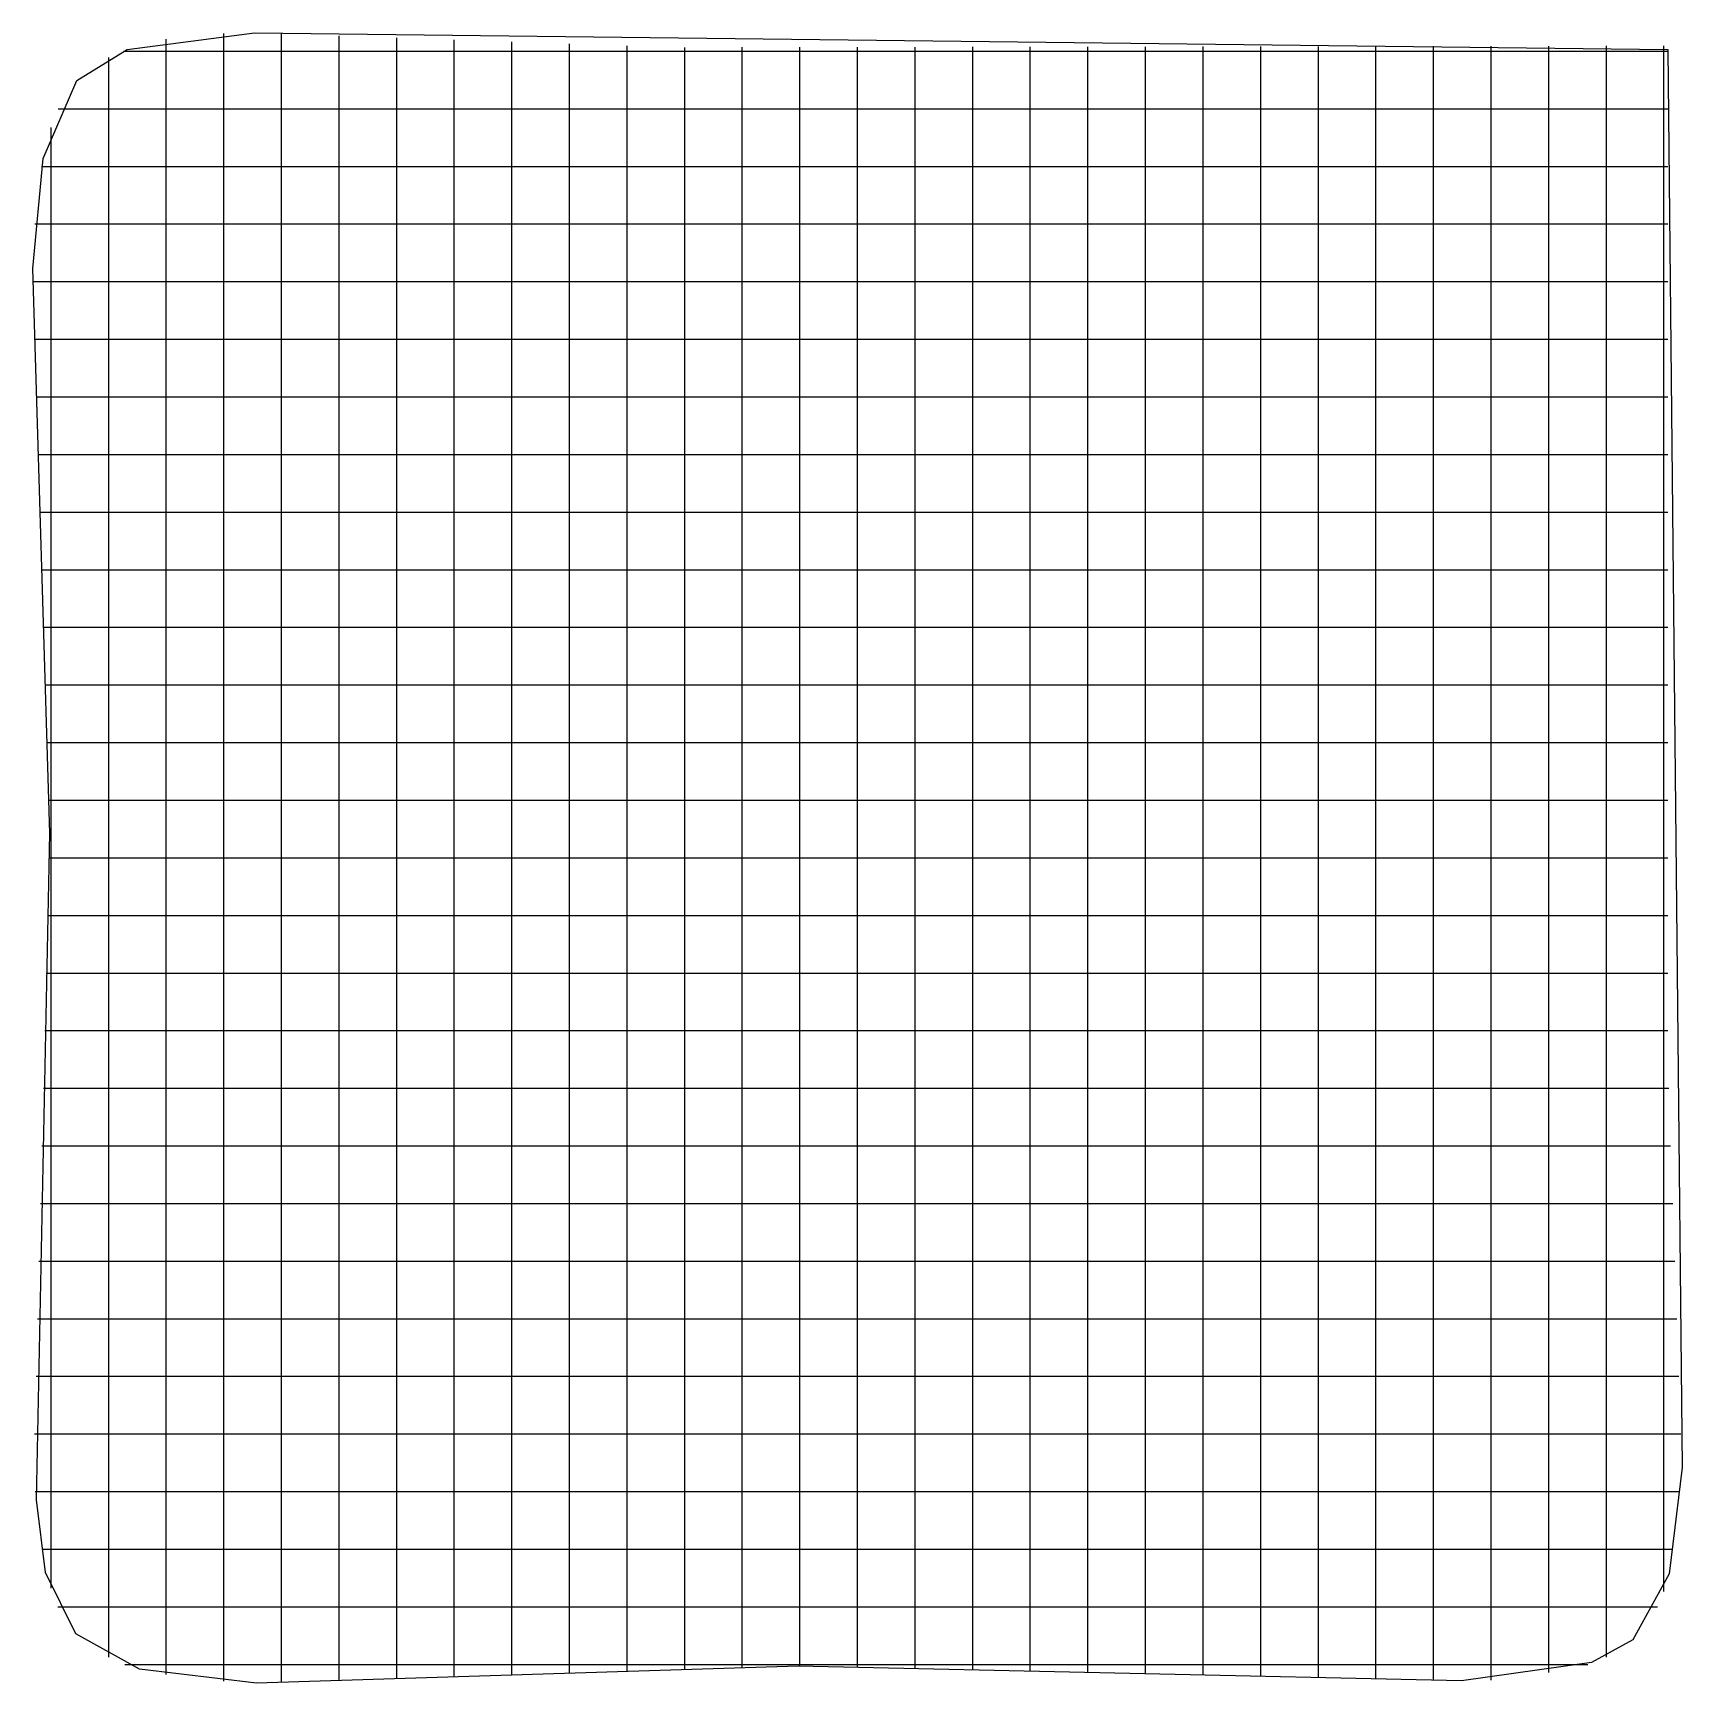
# Model space of a CAD drawing. Extents: x 0.4 to 14.7, y 0.4 to 14.7.
import ezdxf

# ---------------------------------------------------------------- set-up
doc = ezdxf.new("R2010")
doc.units = 0

msp = doc.modelspace()

# ---------------------------------------------------------------- linework, layer by layer
for p, q in [((1.254754, 14.607148), (2.359966, 14.749655)), ((1.254754, 14.607148), (2.359966, 14.749655)), ((2.359966, 14.749655), (14.626123, 14.605792)), ((2.359966, 14.749655), (14.626123, 14.605792)), ((0.814995, 14.336868), (1.254754, 14.607148)), ((0.814995, 14.336868), (1.254754, 14.607148)), ((1.592849, 14.594355), (1.592849, 14.695)), ((2.092849, 14.743), (2.092849, 14.744)), ((2.092849, 14.642355), (2.092849, 14.743)), ((2.092849, 13.714026), (2.092849, 14.642355)), ((2.592849, 14.641355), (2.592849, 14.742)), ((2.592849, 13.70771), (2.592849, 14.641355)), ((3.092849, 14.623355), (3.092849, 14.724)), ((3.092849, 13.712303), (3.092849, 14.623355)), ((3.592849, 14.606355), (3.592849, 14.707)), ((3.592849, 13.717232), (3.592849, 14.606355)), ((4.092849, 14.589019), (4.092849, 14.689665)), ((4.592849, 14.571355), (4.592849, 14.672)), ((5.092849, 14.554355), (5.092849, 14.655)), ((5.592849, 14.536355), (5.592849, 14.637)), ((6.092849, 14.524355), (6.092849, 14.625)), ((6.592849, 14.525355), (6.592849, 14.626)), ((7.092849, 14.526355), (7.092849, 14.627)), ((7.592849, 14.527355), (7.592849, 14.628)), ((8.092849, 14.527355), (8.092849, 14.628)), ((8.592849, 14.528355), (8.592849, 14.629)), ((9.092849, 14.529355), (9.092849, 14.63)), ((9.592849, 14.529355), (9.592849, 14.63)), ((10.092849, 14.530355), (10.092849, 14.631)), ((10.592849, 14.531355), (10.592849, 14.632)), ((11.092849, 14.532355), (11.092849, 14.633)), ((11.592849, 14.532355), (11.592849, 14.633)), ((12.092849, 14.533355), (12.092849, 14.634)), ((12.592849, 14.534355), (12.592849, 14.635)), ((13.092849, 14.535355), (13.092849, 14.635665)), ((13.592849, 14.535355), (13.592849, 14.636)), ((14.092849, 14.536355), (14.092849, 14.637)), ((14.592849, 14.537355), (14.592849, 14.638)), ((14.626123, 14.605792), (14.749604, 2.300722)), ((14.626123, 14.605792), (14.749604, 2.300722)), ((1.092849, 14.436019), (1.092849, 14.536665)), ((1.221, 14.592238), (1.321645, 14.592238)), ((1.221, 14.592238), (1.321645, 14.592238)), ((1.321645, 14.592238), (1.657226, 14.592238)), ((1.592849, 13.736465), (1.592849, 14.594355)), ((1.657226, 14.592238), (1.856581, 14.592238)), ((1.856581, 14.592238), (2.359806, 14.592238)), ((2.359806, 14.592238), (3.356581, 14.592238)), ((3.356581, 14.592238), (3.457226, 14.592238)), ((3.457226, 14.592238), (3.656581, 14.592238)), ((3.656581, 14.592238), (4.159806, 14.592238)), ((4.092849, 13.721161), (4.092849, 14.589019)), ((4.159806, 14.592238), (5.156581, 14.592238)), ((4.592849, 13.72609), (4.592849, 14.571355)), ((5.092849, 13.731019), (5.092849, 14.554355)), ((5.156581, 14.592238), (5.257226, 14.592238)), ((5.257226, 14.592238), (5.456581, 14.592238)), ((5.456581, 14.592238), (5.741071, 14.592238)), ((5.592849, 13.735613), (5.592849, 14.536355)), ((5.741071, 14.592238), (5.841716, 14.592238)), ((5.841716, 14.592238), (6.83849, 14.592238)), ((6.092849, 13.742219), (6.092849, 14.524355)), ((6.592849, 13.752523), (6.592849, 14.525355)), ((6.83849, 14.592238), (7.341716, 14.592238)), ((7.092849, 13.76349), (7.092849, 14.526355)), ((7.341716, 14.592238), (7.541071, 14.592238)), ((7.541071, 14.592238), (7.641716, 14.592238)), ((7.592849, 13.761168), (7.592849, 14.527355)), ((7.641716, 14.592238), (8.63849, 14.592238)), ((8.092849, 13.753194), (8.092849, 14.527355)), ((8.592849, 13.745555), (8.592849, 14.528355)), ((8.63849, 14.592238), (9.141716, 14.592238)), ((9.092849, 13.737916), (9.092849, 14.529355)), ((9.141716, 14.592238), (9.341071, 14.592238)), ((9.341071, 14.592238), (9.441716, 14.592238)), ((9.441716, 14.592238), (10.43849, 14.592238)), ((9.592849, 13.729942), (9.592849, 14.529355)), ((10.092849, 13.722303), (10.092849, 14.530355)), ((10.43849, 14.592238), (10.941716, 14.592238)), ((10.592849, 13.714665), (10.592849, 14.531355)), ((10.941716, 14.592238), (11.141071, 14.592238)), ((11.092849, 13.707026), (11.092849, 14.532355)), ((11.141071, 14.592238), (11.241716, 14.592238)), ((11.241716, 14.592238), (12.23849, 14.592238)), ((11.592849, 13.699052), (11.592849, 14.532355)), ((12.092849, 13.691413), (12.092849, 14.533355)), ((12.23849, 14.592238), (12.741716, 14.592238)), ((12.592849, 13.683774), (12.592849, 14.534355)), ((12.741716, 14.592238), (12.941071, 14.592238)), ((12.941071, 14.592238), (13.041716, 14.592238)), ((13.041716, 14.592238), (14.03849, 14.592238)), ((13.092849, 13.68411), (13.092849, 14.535355)), ((13.592849, 13.729297), (13.592849, 14.535355)), ((14.03849, 14.592238), (14.426645, 14.592238)), ((14.092849, 13.816684), (14.092849, 14.536355)), ((14.426645, 14.592238), (14.626, 14.592238)), ((14.592849, 14.197123), (14.592849, 14.537355)), ((0.523013, 13.66189), (0.814995, 14.336868)), ((0.523013, 13.66189), (0.814995, 14.336868)), ((1.092849, 13.7828), (1.092849, 14.436019)), ((14.592849, 13.998432), (14.592849, 14.197123)), ((0.654, 14.092238), (0.754645, 14.092238)), ((0.654, 14.092238), (0.754645, 14.092238)), ((0.754645, 14.092238), (1.467006, 14.092238)), ((1.467006, 14.092238), (1.970232, 14.092238)), ((1.970232, 14.092238), (2.169587, 14.092238)), ((2.169587, 14.092238), (2.270232, 14.092238)), ((2.270232, 14.092238), (3.267006, 14.092238)), ((3.267006, 14.092238), (3.770232, 14.092238)), ((3.770232, 14.092238), (3.969587, 14.092238)), ((3.969587, 14.092238), (4.070232, 14.092238)), ((4.070232, 14.092238), (5.067006, 14.092238)), ((5.067006, 14.092238), (5.570232, 14.092238)), ((5.570232, 14.092238), (5.769587, 14.092238)), ((5.769587, 14.092238), (5.870232, 14.092238)), ((5.870232, 14.092238), (6.867006, 14.092238)), ((6.867006, 14.092238), (7.370232, 14.092238)), ((7.370232, 14.092238), (7.569587, 14.092238)), ((7.569587, 14.092238), (7.670232, 14.092238)), ((7.670232, 14.092238), (8.667006, 14.092238)), ((8.667006, 14.092238), (9.170232, 14.092238)), ((9.170232, 14.092238), (9.369587, 14.092238)), ((9.369587, 14.092238), (9.470232, 14.092238)), ((9.470232, 14.092238), (10.467006, 14.092238)), ((10.467006, 14.092238), (10.970232, 14.092238)), ((10.970232, 14.092238), (11.169587, 14.092238)), ((11.169587, 14.092238), (11.270232, 14.092238)), ((11.270232, 14.092238), (12.267006, 14.092238)), ((12.267006, 14.092238), (12.770232, 14.092238)), ((12.770232, 14.092238), (12.969587, 14.092238)), ((12.969587, 14.092238), (13.070232, 14.092238)), ((13.070232, 14.092238), (14.067006, 14.092238)), ((14.067006, 14.092238), (14.426645, 14.092238)), ((14.426645, 14.092238), (14.626, 14.092238)), ((0.592849, 13.879177), (0.592849, 13.929)), ((14.592849, 13.495206), (14.592849, 13.998432)), ((0.592849, 13.778468), (0.592849, 13.879177)), ((0.592849, 12.781742), (0.592849, 13.778468)), ((1.092849, 13.279574), (1.092849, 13.7828)), ((6.592849, 13.249297), (6.592849, 13.752523)), ((7.092849, 13.260265), (7.092849, 13.76349)), ((7.592849, 13.257606), (7.592849, 13.761168)), ((8.092849, 13.249968), (8.092849, 13.753194)), ((14.092849, 13.313458), (14.092849, 13.816684)), ((0.435875, 12.705377), (0.523013, 13.66189)), ((0.435875, 12.705377), (0.523013, 13.66189)), ((1.592849, 13.233239), (1.592849, 13.736465)), ((2.092849, 13.2108), (2.092849, 13.714026)), ((2.592849, 13.204148), (2.592849, 13.70771)), ((3.092849, 13.209077), (3.092849, 13.712303)), ((3.592849, 13.214006), (3.592849, 13.717232)), ((4.092849, 13.217935), (4.092849, 13.721161)), ((4.592849, 13.222865), (4.592849, 13.72609)), ((5.092849, 13.227794), (5.092849, 13.731019)), ((5.592849, 13.232387), (5.592849, 13.735613)), ((6.092849, 13.238994), (6.092849, 13.742219)), ((8.592849, 13.242329), (8.592849, 13.745555)), ((9.092849, 13.23469), (9.092849, 13.737916)), ((9.592849, 13.226716), (9.592849, 13.729942)), ((10.092849, 13.219077), (10.092849, 13.722303)), ((10.592849, 13.211439), (10.592849, 13.714665)), ((11.092849, 13.203465), (11.092849, 13.707026)), ((11.592849, 13.195826), (11.592849, 13.699052)), ((12.092849, 13.188187), (12.092849, 13.691413)), ((12.592849, 13.180548), (12.592849, 13.683774)), ((13.092849, 13.180548), (13.092849, 13.68411)), ((13.592849, 13.226071), (13.592849, 13.729297)), ((0.511, 13.592238), (0.611645, 13.592238)), ((0.511, 13.592238), (0.611645, 13.592238)), ((0.611645, 13.592238), (1.419032, 13.592238)), ((1.419032, 13.592238), (1.922258, 13.592238)), ((1.922258, 13.592238), (2.121613, 13.592238)), ((2.121613, 13.592238), (2.222258, 13.592238)), ((2.222258, 13.592238), (3.219032, 13.592238)), ((3.219032, 13.592238), (3.722258, 13.592238)), ((3.722258, 13.592238), (3.921613, 13.592238)), ((3.921613, 13.592238), (4.022258, 13.592238)), ((4.022258, 13.592238), (5.019032, 13.592238)), ((5.019032, 13.592238), (5.522258, 13.592238)), ((5.522258, 13.592238), (5.721613, 13.592238)), ((5.721613, 13.592238), (5.822258, 13.592238)), ((5.822258, 13.592238), (6.819032, 13.592238)), ((6.819032, 13.592238), (7.322258, 13.592238)), ((7.322258, 13.592238), (7.521613, 13.592238)), ((7.521613, 13.592238), (7.622258, 13.592238)), ((7.622258, 13.592238), (8.619032, 13.592238)), ((8.619032, 13.592238), (9.122258, 13.592238)), ((9.122258, 13.592238), (9.321613, 13.592238)), ((9.321613, 13.592238), (9.422258, 13.592238)), ((9.422258, 13.592238), (10.419032, 13.592238)), ((10.419032, 13.592238), (10.922258, 13.592238)), ((10.922258, 13.592238), (11.121613, 13.592238)), ((11.121613, 13.592238), (11.222258, 13.592238)), ((11.222258, 13.592238), (12.219032, 13.592238)), ((12.219032, 13.592238), (12.722258, 13.592238)), ((12.722258, 13.592238), (12.921613, 13.592238)), ((12.921613, 13.592238), (13.022258, 13.592238)), ((13.022258, 13.592238), (14.019032, 13.592238)), ((14.019032, 13.592238), (14.426645, 13.592238)), ((14.426645, 13.592238), (14.626, 13.592238)), ((14.592849, 12.497768), (14.592849, 13.495206)), ((1.092849, 13.080219), (1.092849, 13.279574)), ((1.592849, 13.033884), (1.592849, 13.233239)), ((2.092849, 13.01211), (2.092849, 13.2108)), ((2.592849, 13.004794), (2.592849, 13.204148)), ((3.092849, 13.009723), (3.092849, 13.209077)), ((3.592849, 13.014652), (3.592849, 13.214006)), ((4.092849, 13.019245), (4.092849, 13.217935)), ((4.592849, 13.02351), (4.592849, 13.222865)), ((5.092849, 13.028439), (5.092849, 13.227794)), ((5.592849, 13.033032), (5.592849, 13.232387)), ((6.092849, 13.039639), (6.092849, 13.238994)), ((6.592849, 13.050606), (6.592849, 13.249297)), ((7.092849, 13.06091), (7.092849, 13.260265)), ((7.592849, 13.058252), (7.592849, 13.257606)), ((8.092849, 13.050613), (8.092849, 13.249968)), ((8.592849, 13.042974), (8.592849, 13.242329)), ((9.092849, 13.035335), (9.092849, 13.23469)), ((9.592849, 13.027361), (9.592849, 13.226716)), ((10.092849, 13.019723), (10.092849, 13.219077)), ((10.592849, 13.012084), (10.592849, 13.211439)), ((11.092849, 13.00411), (11.092849, 13.203465)), ((11.592849, 12.996471), (11.592849, 13.195826)), ((12.092849, 12.988832), (12.092849, 13.188187)), ((12.592849, 12.981194), (12.592849, 13.180548)), ((13.092849, 12.981194), (13.092849, 13.180548)), ((13.592849, 13.026716), (13.592849, 13.226071)), ((14.092849, 13.114103), (14.092849, 13.313458)), ((0.451, 13.092238), (0.551645, 13.092238)), ((0.451, 13.092238), (0.551645, 13.092238)), ((0.551645, 13.092238), (1.398903, 13.092238)), ((1.092849, 12.979574), (1.092849, 13.080219)), ((1.398903, 13.092238), (1.902129, 13.092238)), ((1.592849, 12.933239), (1.592849, 13.033884)), ((1.902129, 13.092238), (2.101484, 13.092238)), ((2.101484, 13.092238), (2.202129, 13.092238)), ((2.202129, 13.092238), (3.198903, 13.092238)), ((3.198903, 13.092238), (3.702129, 13.092238)), ((3.702129, 13.092238), (3.901484, 13.092238)), ((3.901484, 13.092238), (4.002129, 13.092238)), ((4.002129, 13.092238), (4.998903, 13.092238)), ((4.998903, 13.092238), (5.502129, 13.092238)), ((5.502129, 13.092238), (5.701484, 13.092238)), ((5.592849, 12.932387), (5.592849, 13.033032)), ((5.701484, 13.092238), (5.802129, 13.092238)), ((5.802129, 13.092238), (6.798903, 13.092238)), ((6.092849, 12.938994), (6.092849, 13.039639)), ((6.592849, 12.949961), (6.592849, 13.050606)), ((6.798903, 13.092238), (7.302129, 13.092238)), ((7.092849, 12.960265), (7.092849, 13.06091)), ((7.302129, 13.092238), (7.501484, 13.092238)), ((7.501484, 13.092238), (7.602129, 13.092238)), ((7.592849, 12.957942), (7.592849, 13.058252)), ((7.602129, 13.092238), (8.598903, 13.092238)), ((8.092849, 12.949968), (8.092849, 13.050613)), ((8.592849, 12.942329), (8.592849, 13.042974)), ((8.598903, 13.092238), (9.102129, 13.092238)), ((9.092849, 12.93469), (9.092849, 13.035335)), ((9.102129, 13.092238), (9.301484, 13.092238)), ((9.301484, 13.092238), (9.402129, 13.092238)), ((9.402129, 13.092238), (10.398903, 13.092238)), ((10.398903, 13.092238), (10.902129, 13.092238)), ((10.902129, 13.092238), (11.101484, 13.092238)), ((11.101484, 13.092238), (11.202129, 13.092238)), ((11.202129, 13.092238), (12.198903, 13.092238)), ((12.198903, 13.092238), (12.702129, 13.092238)), ((12.702129, 13.092238), (12.901484, 13.092238)), ((12.901484, 13.092238), (13.002129, 13.092238)), ((13.002129, 13.092238), (13.998903, 13.092238)), ((13.998903, 13.092238), (14.426645, 13.092238)), ((14.092849, 13.013458), (14.092849, 13.114103)), ((14.426645, 13.092238), (14.626, 13.092238)), ((1.092849, 11.9828), (1.092849, 12.979574)), ((1.592849, 11.936465), (1.592849, 12.933239)), ((2.092849, 12.911465), (2.092849, 13.01211)), ((2.092849, 11.914026), (2.092849, 12.911465)), ((2.592849, 12.904484), (2.592849, 13.004794)), ((2.592849, 11.90771), (2.592849, 12.904484)), ((3.092849, 12.909077), (3.092849, 13.009723)), ((3.092849, 11.912303), (3.092849, 12.909077)), ((3.592849, 12.914006), (3.592849, 13.014652)), ((3.592849, 11.917232), (3.592849, 12.914006)), ((4.092849, 12.9186), (4.092849, 13.019245)), ((4.092849, 11.921161), (4.092849, 12.9186)), ((4.592849, 12.922865), (4.592849, 13.02351)), ((4.592849, 11.92609), (4.592849, 12.922865)), ((5.092849, 12.927794), (5.092849, 13.028439)), ((5.092849, 11.931019), (5.092849, 12.927794)), ((5.592849, 11.935613), (5.592849, 12.932387)), ((6.092849, 11.942219), (6.092849, 12.938994)), ((6.592849, 11.952523), (6.592849, 12.949961)), ((7.092849, 11.96349), (7.092849, 12.960265)), ((7.592849, 11.961168), (7.592849, 12.957942)), ((8.092849, 11.953194), (8.092849, 12.949968)), ((8.592849, 11.945555), (8.592849, 12.942329)), ((9.092849, 11.937916), (9.092849, 12.93469)), ((9.592849, 12.926716), (9.592849, 13.027361)), ((9.592849, 11.929942), (9.592849, 12.926716)), ((10.092849, 12.919077), (10.092849, 13.019723)), ((10.092849, 11.922303), (10.092849, 12.919077)), ((10.592849, 12.911439), (10.592849, 13.012084)), ((10.592849, 11.914665), (10.592849, 12.911439)), ((11.092849, 12.9038), (11.092849, 13.00411)), ((11.092849, 11.907026), (11.092849, 12.9038)), ((11.592849, 12.895826), (11.592849, 12.996471)), ((11.592849, 11.899052), (11.592849, 12.895826)), ((12.092849, 12.888187), (12.092849, 12.988832)), ((12.092849, 11.891413), (12.092849, 12.888187)), ((12.592849, 12.880548), (12.592849, 12.981194)), ((13.092849, 12.880884), (13.092849, 12.981194)), ((13.592849, 12.926071), (13.592849, 13.026716)), ((13.592849, 11.929297), (13.592849, 12.926071)), ((14.092849, 12.016684), (14.092849, 13.013458)), ((0.592849, 12.278516), (0.592849, 12.781742)), ((12.592849, 11.883774), (12.592849, 12.880548)), ((13.092849, 11.88411), (13.092849, 12.880884)), ((0.581775, 7.806268), (0.435875, 12.705377)), ((0.581775, 7.806268), (0.435875, 12.705377)), ((0.438, 12.592238), (0.538645, 12.592238)), ((0.438, 12.592238), (0.538645, 12.592238)), ((0.538645, 12.592238), (1.394542, 12.592238)), ((1.394542, 12.592238), (1.897768, 12.592238)), ((1.897768, 12.592238), (2.097123, 12.592238)), ((2.097123, 12.592238), (2.197768, 12.592238)), ((2.197768, 12.592238), (3.194542, 12.592238)), ((3.194542, 12.592238), (3.697768, 12.592238)), ((3.697768, 12.592238), (3.897123, 12.592238)), ((3.897123, 12.592238), (3.997768, 12.592238)), ((3.997768, 12.592238), (4.994542, 12.592238)), ((4.994542, 12.592238), (5.497768, 12.592238)), ((5.497768, 12.592238), (5.697123, 12.592238)), ((5.697123, 12.592238), (5.797768, 12.592238)), ((5.797768, 12.592238), (6.794542, 12.592238)), ((6.794542, 12.592238), (7.297768, 12.592238)), ((7.297768, 12.592238), (7.497123, 12.592238)), ((7.497123, 12.592238), (7.597768, 12.592238)), ((7.597768, 12.592238), (8.594542, 12.592238)), ((8.594542, 12.592238), (9.097768, 12.592238)), ((9.097768, 12.592238), (9.297123, 12.592238)), ((9.297123, 12.592238), (9.397768, 12.592238)), ((9.397768, 12.592238), (10.394542, 12.592238)), ((10.394542, 12.592238), (10.897768, 12.592238)), ((10.897768, 12.592238), (11.097123, 12.592238)), ((11.097123, 12.592238), (11.197768, 12.592238)), ((11.197768, 12.592238), (12.194542, 12.592238)), ((12.194542, 12.592238), (12.697768, 12.592238)), ((12.697768, 12.592238), (12.897123, 12.592238)), ((12.897123, 12.592238), (12.997768, 12.592238)), ((12.997768, 12.592238), (13.994542, 12.592238)), ((13.994542, 12.592238), (14.426645, 12.592238)), ((14.426645, 12.592238), (14.626, 12.592238)), ((14.592849, 12.397123), (14.592849, 12.497768)), ((14.592849, 12.198432), (14.592849, 12.397123)), ((0.592849, 12.079161), (0.592849, 12.278516)), ((14.592849, 11.695206), (14.592849, 12.198432)), ((0.453, 12.092238), (0.553645, 12.092238)), ((0.453, 12.092238), (0.553645, 12.092238)), ((0.553645, 12.092238), (1.399574, 12.092238)), ((0.592849, 11.978516), (0.592849, 12.079161)), ((1.399574, 12.092238), (1.9028, 12.092238)), ((1.9028, 12.092238), (2.102155, 12.092238)), ((2.102155, 12.092238), (2.2028, 12.092238)), ((2.2028, 12.092238), (3.199574, 12.092238)), ((3.199574, 12.092238), (3.7028, 12.092238)), ((3.7028, 12.092238), (3.902155, 12.092238)), ((3.902155, 12.092238), (4.0028, 12.092238)), ((4.0028, 12.092238), (4.999574, 12.092238)), ((4.999574, 12.092238), (5.5028, 12.092238)), ((5.5028, 12.092238), (5.702155, 12.092238)), ((5.702155, 12.092238), (5.8028, 12.092238)), ((5.8028, 12.092238), (6.799574, 12.092238)), ((6.799574, 12.092238), (7.3028, 12.092238)), ((7.3028, 12.092238), (7.502155, 12.092238)), ((7.502155, 12.092238), (7.6028, 12.092238)), ((7.6028, 12.092238), (8.599574, 12.092238)), ((8.599574, 12.092238), (9.1028, 12.092238)), ((9.1028, 12.092238), (9.302155, 12.092238)), ((9.302155, 12.092238), (9.4028, 12.092238)), ((9.4028, 12.092238), (10.399574, 12.092238)), ((10.399574, 12.092238), (10.9028, 12.092238)), ((10.9028, 12.092238), (11.102155, 12.092238)), ((11.102155, 12.092238), (11.2028, 12.092238)), ((11.2028, 12.092238), (12.199574, 12.092238)), ((12.199574, 12.092238), (12.7028, 12.092238)), ((12.7028, 12.092238), (12.902155, 12.092238)), ((12.902155, 12.092238), (13.0028, 12.092238)), ((13.0028, 12.092238), (13.999574, 12.092238)), ((13.999574, 12.092238), (14.426645, 12.092238)), ((14.426645, 12.092238), (14.626, 12.092238)), ((0.592849, 10.981742), (0.592849, 11.978516)), ((1.092849, 11.479574), (1.092849, 11.9828)), ((1.592849, 11.433239), (1.592849, 11.936465)), ((2.092849, 11.4108), (2.092849, 11.914026)), ((2.592849, 11.404148), (2.592849, 11.90771)), ((3.092849, 11.409077), (3.092849, 11.912303)), ((3.592849, 11.414006), (3.592849, 11.917232)), ((4.092849, 11.417935), (4.092849, 11.921161)), ((4.592849, 11.422865), (4.592849, 11.92609)), ((5.092849, 11.427794), (5.092849, 11.931019)), ((5.592849, 11.432387), (5.592849, 11.935613)), ((6.092849, 11.438994), (6.092849, 11.942219)), ((6.592849, 11.449297), (6.592849, 11.952523)), ((7.092849, 11.460265), (7.092849, 11.96349)), ((7.592849, 11.457606), (7.592849, 11.961168)), ((8.092849, 11.449968), (8.092849, 11.953194)), ((8.592849, 11.442329), (8.592849, 11.945555)), ((9.092849, 11.43469), (9.092849, 11.937916)), ((9.592849, 11.426716), (9.592849, 11.929942)), ((10.092849, 11.419077), (10.092849, 11.922303)), ((10.592849, 11.411439), (10.592849, 11.914665)), ((11.092849, 11.403465), (11.092849, 11.907026)), ((11.592849, 11.395826), (11.592849, 11.899052)), ((12.092849, 11.388187), (12.092849, 11.891413)), ((13.592849, 11.426071), (13.592849, 11.929297)), ((14.092849, 11.513458), (14.092849, 12.016684)), ((12.592849, 11.380548), (12.592849, 11.883774)), ((13.092849, 11.380548), (13.092849, 11.88411)), ((14.592849, 10.697768), (14.592849, 11.695206)), ((0.468, 11.592238), (0.568645, 11.592238)), ((0.468, 11.592238), (0.568645, 11.592238)), ((0.568645, 11.592238), (1.404606, 11.592238)), ((1.092849, 11.280219), (1.092849, 11.479574)), ((1.404606, 11.592238), (1.907832, 11.592238)), ((1.907832, 11.592238), (2.107187, 11.592238)), ((2.107187, 11.592238), (2.207832, 11.592238)), ((2.207832, 11.592238), (3.204606, 11.592238)), ((3.204606, 11.592238), (3.707832, 11.592238)), ((3.707832, 11.592238), (3.907187, 11.592238)), ((3.907187, 11.592238), (4.007832, 11.592238)), ((4.007832, 11.592238), (5.004606, 11.592238)), ((5.004606, 11.592238), (5.507832, 11.592238)), ((5.507832, 11.592238), (5.707187, 11.592238)), ((5.707187, 11.592238), (5.807832, 11.592238)), ((5.807832, 11.592238), (6.804606, 11.592238)), ((6.804606, 11.592238), (7.307832, 11.592238)), ((7.092849, 11.26091), (7.092849, 11.460265)), ((7.307832, 11.592238), (7.507187, 11.592238)), ((7.507187, 11.592238), (7.607832, 11.592238)), ((7.592849, 11.258252), (7.592849, 11.457606)), ((7.607832, 11.592238), (8.604606, 11.592238)), ((8.604606, 11.592238), (9.107832, 11.592238)), ((9.107832, 11.592238), (9.307187, 11.592238)), ((9.307187, 11.592238), (9.407832, 11.592238)), ((9.407832, 11.592238), (10.404606, 11.592238)), ((10.404606, 11.592238), (10.907832, 11.592238)), ((10.907832, 11.592238), (11.107187, 11.592238)), ((11.107187, 11.592238), (11.207832, 11.592238)), ((11.207832, 11.592238), (12.204606, 11.592238)), ((12.204606, 11.592238), (12.707832, 11.592238)), ((12.707832, 11.592238), (12.907187, 11.592238)), ((12.907187, 11.592238), (13.007832, 11.592238)), ((13.007832, 11.592238), (14.004606, 11.592238)), ((14.004606, 11.592238), (14.426645, 11.592238)), ((14.092849, 11.314103), (14.092849, 11.513458)), ((14.426645, 11.592238), (14.626, 11.592238)), ((1.592849, 11.233884), (1.592849, 11.433239)), ((2.092849, 11.21211), (2.092849, 11.4108)), ((2.592849, 11.204794), (2.592849, 11.404148)), ((3.092849, 11.209723), (3.092849, 11.409077)), ((3.592849, 11.214652), (3.592849, 11.414006)), ((4.092849, 11.219245), (4.092849, 11.417935)), ((4.592849, 11.22351), (4.592849, 11.422865)), ((5.092849, 11.228439), (5.092849, 11.427794)), ((5.592849, 11.233032), (5.592849, 11.432387)), ((6.092849, 11.239639), (6.092849, 11.438994)), ((6.592849, 11.250606), (6.592849, 11.449297)), ((8.092849, 11.250613), (8.092849, 11.449968)), ((8.592849, 11.242974), (8.592849, 11.442329)), ((9.092849, 11.235335), (9.092849, 11.43469)), ((9.592849, 11.227361), (9.592849, 11.426716)), ((10.092849, 11.219723), (10.092849, 11.419077)), ((10.592849, 11.212084), (10.592849, 11.411439)), ((11.092849, 11.20411), (11.092849, 11.403465)), ((11.592849, 11.196471), (11.592849, 11.395826)), ((12.092849, 11.188832), (12.092849, 11.388187)), ((12.592849, 11.181194), (12.592849, 11.380548)), ((13.092849, 11.181194), (13.092849, 11.380548)), ((13.592849, 11.226716), (13.592849, 11.426071)), ((14.092849, 11.213458), (14.092849, 11.314103)), ((1.092849, 11.179574), (1.092849, 11.280219)), ((1.092849, 10.1828), (1.092849, 11.179574)), ((1.592849, 11.133239), (1.592849, 11.233884)), ((2.092849, 11.111465), (2.092849, 11.21211)), ((2.592849, 11.104484), (2.592849, 11.204794)), ((3.092849, 11.109077), (3.092849, 11.209723)), ((3.592849, 11.114006), (3.592849, 11.214652)), ((4.092849, 11.1186), (4.092849, 11.219245)), ((4.592849, 11.122865), (4.592849, 11.22351)), ((5.092849, 11.127794), (5.092849, 11.228439)), ((5.592849, 11.132387), (5.592849, 11.233032)), ((6.092849, 11.138994), (6.092849, 11.239639)), ((6.592849, 11.149961), (6.592849, 11.250606)), ((7.092849, 11.160265), (7.092849, 11.26091)), ((7.592849, 11.157942), (7.592849, 11.258252)), ((8.092849, 11.149968), (8.092849, 11.250613)), ((8.592849, 11.142329), (8.592849, 11.242974)), ((9.092849, 11.13469), (9.092849, 11.235335)), ((9.592849, 11.126716), (9.592849, 11.227361)), ((10.092849, 11.119077), (10.092849, 11.219723)), ((10.592849, 11.111439), (10.592849, 11.212084)), ((11.092849, 11.1038), (11.092849, 11.20411)), ((11.592849, 11.095826), (11.592849, 11.196471)), ((12.092849, 11.088187), (12.092849, 11.188832)), ((12.592849, 11.080548), (12.592849, 11.181194)), ((13.092849, 11.080884), (13.092849, 11.181194)), ((13.592849, 11.126071), (13.592849, 11.226716)), ((14.092849, 10.216684), (14.092849, 11.213458)), ((0.484, 11.092238), (0.584645, 11.092238)), ((0.484, 11.092238), (0.584645, 11.092238)), ((0.584645, 11.092238), (1.409974, 11.092238)), ((1.409974, 11.092238), (1.9132, 11.092238)), ((1.592849, 10.136465), (1.592849, 11.133239)), ((1.9132, 11.092238), (2.112555, 11.092238)), ((2.092849, 10.114026), (2.092849, 11.111465)), ((2.112555, 11.092238), (2.2132, 11.092238)), ((2.2132, 11.092238), (3.209974, 11.092238)), ((2.592849, 10.10771), (2.592849, 11.104484)), ((3.092849, 10.112303), (3.092849, 11.109077)), ((3.209974, 11.092238), (3.7132, 11.092238)), ((3.592849, 10.117232), (3.592849, 11.114006)), ((3.7132, 11.092238), (3.912555, 11.092238)), ((3.912555, 11.092238), (4.0132, 11.092238)), ((4.0132, 11.092238), (5.009974, 11.092238)), ((4.092849, 10.121161), (4.092849, 11.1186)), ((4.592849, 10.12609), (4.592849, 11.122865)), ((5.009974, 11.092238), (5.5132, 11.092238)), ((5.092849, 10.131019), (5.092849, 11.127794)), ((5.5132, 11.092238), (5.712555, 11.092238)), ((5.592849, 10.135613), (5.592849, 11.132387)), ((5.712555, 11.092238), (5.8132, 11.092238)), ((5.8132, 11.092238), (6.809974, 11.092238)), ((6.092849, 10.142219), (6.092849, 11.138994)), ((6.592849, 10.152523), (6.592849, 11.149961)), ((6.809974, 11.092238), (7.3132, 11.092238)), ((7.092849, 10.16349), (7.092849, 11.160265)), ((7.3132, 11.092238), (7.512555, 11.092238)), ((7.512555, 11.092238), (7.6132, 11.092238)), ((7.592849, 10.161168), (7.592849, 11.157942)), ((7.6132, 11.092238), (8.609974, 11.092238)), ((8.092849, 10.153194), (8.092849, 11.149968)), ((8.592849, 10.145555), (8.592849, 11.142329)), ((8.609974, 11.092238), (9.1132, 11.092238)), ((9.092849, 10.137916), (9.092849, 11.13469)), ((9.1132, 11.092238), (9.312555, 11.092238)), ((9.312555, 11.092238), (9.4132, 11.092238)), ((9.4132, 11.092238), (10.409974, 11.092238)), ((9.592849, 10.129942), (9.592849, 11.126716)), ((10.092849, 10.122303), (10.092849, 11.119077)), ((10.409974, 11.092238), (10.9132, 11.092238)), ((10.592849, 10.114665), (10.592849, 11.111439)), ((10.9132, 11.092238), (11.112555, 11.092238)), ((11.092849, 10.107026), (11.092849, 11.1038)), ((11.112555, 11.092238), (11.2132, 11.092238)), ((11.2132, 11.092238), (12.209974, 11.092238)), ((11.592849, 10.099052), (11.592849, 11.095826)), ((12.092849, 10.091413), (12.092849, 11.088187)), ((12.209974, 11.092238), (12.7132, 11.092238)), ((12.592849, 10.083774), (12.592849, 11.080548)), ((12.7132, 11.092238), (12.912555, 11.092238)), ((12.912555, 11.092238), (13.0132, 11.092238)), ((13.0132, 11.092238), (14.009974, 11.092238)), ((13.092849, 10.08411), (13.092849, 11.080884)), ((13.592849, 10.129297), (13.592849, 11.126071)), ((14.009974, 11.092238), (14.426645, 11.092238)), ((14.426645, 11.092238), (14.626, 11.092238)), ((0.592849, 10.478516), (0.592849, 10.981742)), ((14.592849, 10.597123), (14.592849, 10.697768)), ((14.592849, 10.398432), (14.592849, 10.597123)), ((0.499, 10.592238), (0.599645, 10.592238)), ((0.499, 10.592238), (0.599645, 10.592238)), ((0.592849, 10.279161), (0.592849, 10.478516)), ((0.599645, 10.592238), (1.415006, 10.592238)), ((1.415006, 10.592238), (1.918232, 10.592238)), ((1.918232, 10.592238), (2.117587, 10.592238)), ((2.117587, 10.592238), (2.218232, 10.592238)), ((2.218232, 10.592238), (3.215006, 10.592238)), ((3.215006, 10.592238), (3.718232, 10.592238)), ((3.718232, 10.592238), (3.917587, 10.592238)), ((3.917587, 10.592238), (4.018232, 10.592238)), ((4.018232, 10.592238), (5.015006, 10.592238)), ((5.015006, 10.592238), (5.518232, 10.592238)), ((5.518232, 10.592238), (5.717587, 10.592238)), ((5.717587, 10.592238), (5.818232, 10.592238)), ((5.818232, 10.592238), (6.815006, 10.592238)), ((6.815006, 10.592238), (7.318232, 10.592238)), ((7.318232, 10.592238), (7.517587, 10.592238)), ((7.517587, 10.592238), (7.618232, 10.592238)), ((7.618232, 10.592238), (8.615006, 10.592238)), ((8.615006, 10.592238), (9.118232, 10.592238)), ((9.118232, 10.592238), (9.317587, 10.592238)), ((9.317587, 10.592238), (9.418232, 10.592238)), ((9.418232, 10.592238), (10.415006, 10.592238)), ((10.415006, 10.592238), (10.918232, 10.592238)), ((10.918232, 10.592238), (11.117587, 10.592238)), ((11.117587, 10.592238), (11.218232, 10.592238)), ((11.218232, 10.592238), (12.215006, 10.592238)), ((12.215006, 10.592238), (12.718232, 10.592238)), ((12.718232, 10.592238), (12.917587, 10.592238)), ((12.917587, 10.592238), (13.018232, 10.592238)), ((13.018232, 10.592238), (14.015006, 10.592238)), ((14.015006, 10.592238), (14.426645, 10.592238)), ((14.426645, 10.592238), (14.626, 10.592238)), ((14.592849, 9.895206), (14.592849, 10.398432)), ((0.592849, 10.178516), (0.592849, 10.279161)), ((0.592849, 9.181742), (0.592849, 10.178516)), ((1.092849, 9.679574), (1.092849, 10.1828)), ((14.092849, 9.713458), (14.092849, 10.216684)), ((0.514, 10.092238), (0.614645, 10.092238)), ((0.514, 10.092238), (0.614645, 10.092238)), ((0.614645, 10.092238), (1.420039, 10.092238)), ((1.420039, 10.092238), (1.923265, 10.092238)), ((1.592849, 9.633239), (1.592849, 10.136465)), ((1.923265, 10.092238), (2.122619, 10.092238)), ((2.092849, 9.6108), (2.092849, 10.114026)), ((2.122619, 10.092238), (2.223265, 10.092238)), ((2.223265, 10.092238), (3.220039, 10.092238)), ((2.592849, 9.604148), (2.592849, 10.10771)), ((3.092849, 9.609077), (3.092849, 10.112303)), ((3.220039, 10.092238), (3.723265, 10.092238)), ((3.592849, 9.614006), (3.592849, 10.117232)), ((3.723265, 10.092238), (3.922619, 10.092238)), ((3.922619, 10.092238), (4.023265, 10.092238)), ((4.023265, 10.092238), (5.020039, 10.092238)), ((4.092849, 9.617935), (4.092849, 10.121161)), ((4.592849, 9.622865), (4.592849, 10.12609)), ((5.020039, 10.092238), (5.523265, 10.092238)), ((5.092849, 9.627794), (5.092849, 10.131019)), ((5.523265, 10.092238), (5.722619, 10.092238)), ((5.592849, 9.632387), (5.592849, 10.135613)), ((5.722619, 10.092238), (5.823265, 10.092238)), ((5.823265, 10.092238), (6.820039, 10.092238)), ((6.092849, 9.638994), (6.092849, 10.142219)), ((6.592849, 9.649297), (6.592849, 10.152523)), ((6.820039, 10.092238), (7.323265, 10.092238)), ((7.092849, 9.660265), (7.092849, 10.16349)), ((7.323265, 10.092238), (7.522619, 10.092238)), ((7.522619, 10.092238), (7.623265, 10.092238)), ((7.592849, 9.657606), (7.592849, 10.161168)), ((7.623265, 10.092238), (8.620039, 10.092238)), ((8.092849, 9.649968), (8.092849, 10.153194)), ((8.592849, 9.642329), (8.592849, 10.145555)), ((8.620039, 10.092238), (9.123265, 10.092238)), ((9.092849, 9.63469), (9.092849, 10.137916)), ((9.123265, 10.092238), (9.322619, 10.092238)), ((9.322619, 10.092238), (9.423265, 10.092238)), ((9.423265, 10.092238), (10.420039, 10.092238)), ((9.592849, 9.626716), (9.592849, 10.129942)), ((10.092849, 9.619077), (10.092849, 10.122303)), ((10.420039, 10.092238), (10.923265, 10.092238)), ((10.592849, 9.611439), (10.592849, 10.114665)), ((10.923265, 10.092238), (11.122619, 10.092238)), ((11.092849, 9.603465), (11.092849, 10.107026)), ((11.122619, 10.092238), (11.223265, 10.092238)), ((11.223265, 10.092238), (12.220039, 10.092238)), ((11.592849, 9.595826), (11.592849, 10.099052)), ((12.092849, 9.588187), (12.092849, 10.091413)), ((12.220039, 10.092238), (12.723265, 10.092238)), ((12.592849, 9.580548), (12.592849, 10.083774)), ((12.723265, 10.092238), (12.922619, 10.092238)), ((12.922619, 10.092238), (13.023265, 10.092238)), ((13.023265, 10.092238), (14.020039, 10.092238)), ((13.092849, 9.580548), (13.092849, 10.08411)), ((13.592849, 9.626071), (13.592849, 10.129297)), ((14.020039, 10.092238), (14.426645, 10.092238)), ((14.426645, 10.092238), (14.626, 10.092238)), ((14.592849, 8.897768), (14.592849, 9.895206)), ((1.092849, 9.480219), (1.092849, 9.679574)), ((1.592849, 9.433884), (1.592849, 9.633239)), ((2.092849, 9.41211), (2.092849, 9.6108)), ((2.592849, 9.404794), (2.592849, 9.604148)), ((3.092849, 9.409723), (3.092849, 9.609077)), ((3.592849, 9.414652), (3.592849, 9.614006)), ((4.092849, 9.419245), (4.092849, 9.617935)), ((4.592849, 9.42351), (4.592849, 9.622865)), ((5.092849, 9.428439), (5.092849, 9.627794)), ((5.592849, 9.433032), (5.592849, 9.632387)), ((6.092849, 9.439639), (6.092849, 9.638994)), ((6.592849, 9.450606), (6.592849, 9.649297)), ((7.092849, 9.46091), (7.092849, 9.660265)), ((7.592849, 9.458252), (7.592849, 9.657606)), ((8.092849, 9.450613), (8.092849, 9.649968)), ((8.592849, 9.442974), (8.592849, 9.642329)), ((9.092849, 9.435335), (9.092849, 9.63469)), ((9.592849, 9.427361), (9.592849, 9.626716)), ((10.092849, 9.419723), (10.092849, 9.619077)), ((10.592849, 9.412084), (10.592849, 9.611439)), ((11.092849, 9.40411), (11.092849, 9.603465)), ((11.592849, 9.396471), (11.592849, 9.595826)), ((13.592849, 9.426716), (13.592849, 9.626071)), ((14.092849, 9.514103), (14.092849, 9.713458)), ((0.529, 9.592238), (0.629645, 9.592238)), ((0.529, 9.592238), (0.629645, 9.592238)), ((0.629645, 9.592238), (1.425071, 9.592238)), ((1.092849, 9.379574), (1.092849, 9.480219)), ((1.425071, 9.592238), (1.928632, 9.592238)), ((1.928632, 9.592238), (2.127987, 9.592238)), ((2.127987, 9.592238), (2.228297, 9.592238)), ((2.228297, 9.592238), (3.225071, 9.592238)), ((3.225071, 9.592238), (3.728632, 9.592238)), ((3.728632, 9.592238), (3.927987, 9.592238)), ((3.927987, 9.592238), (4.028297, 9.592238)), ((4.028297, 9.592238), (5.025071, 9.592238)), ((5.025071, 9.592238), (5.528632, 9.592238)), ((5.528632, 9.592238), (5.727987, 9.592238)), ((5.727987, 9.592238), (5.828297, 9.592238)), ((5.828297, 9.592238), (6.825071, 9.592238)), ((6.592849, 9.349961), (6.592849, 9.450606)), ((6.825071, 9.592238), (7.328632, 9.592238)), ((7.092849, 9.360265), (7.092849, 9.46091)), ((7.328632, 9.592238), (7.527987, 9.592238)), ((7.527987, 9.592238), (7.628297, 9.592238)), ((7.592849, 9.357942), (7.592849, 9.458252)), ((7.628297, 9.592238), (8.625071, 9.592238)), ((8.092849, 9.349968), (8.092849, 9.450613)), ((8.625071, 9.592238), (9.128632, 9.592238)), ((9.128632, 9.592238), (9.327987, 9.592238)), ((9.327987, 9.592238), (9.428297, 9.592238)), ((9.428297, 9.592238), (10.425071, 9.592238)), ((10.425071, 9.592238), (10.928632, 9.592238)), ((10.928632, 9.592238), (11.127987, 9.592238)), ((11.127987, 9.592238), (11.228297, 9.592238)), ((11.228297, 9.592238), (12.225071, 9.592238)), ((12.092849, 9.388832), (12.092849, 9.588187)), ((12.225071, 9.592238), (12.728632, 9.592238)), ((12.592849, 9.381194), (12.592849, 9.580548)), ((12.728632, 9.592238), (12.927987, 9.592238)), ((12.927987, 9.592238), (13.028297, 9.592238)), ((13.028297, 9.592238), (14.025071, 9.592238)), ((13.092849, 9.381194), (13.092849, 9.580548)), ((14.025071, 9.592238), (14.426645, 9.592238)), ((14.092849, 9.413458), (14.092849, 9.514103)), ((14.426645, 9.592238), (14.626, 9.592238)), ((1.092849, 8.3828), (1.092849, 9.379574)), ((1.592849, 9.333239), (1.592849, 9.433884)), ((1.592849, 8.336465), (1.592849, 9.333239)), ((2.092849, 9.311465), (2.092849, 9.41211)), ((2.092849, 8.314026), (2.092849, 9.311465)), ((2.592849, 9.304484), (2.592849, 9.404794)), ((3.092849, 9.309077), (3.092849, 9.409723)), ((3.092849, 8.312303), (3.092849, 9.309077)), ((3.592849, 9.314006), (3.592849, 9.414652)), ((3.592849, 8.317232), (3.592849, 9.314006)), ((4.092849, 9.3186), (4.092849, 9.419245)), ((4.092849, 8.321161), (4.092849, 9.3186)), ((4.592849, 9.322865), (4.592849, 9.42351)), ((4.592849, 8.32609), (4.592849, 9.322865)), ((5.092849, 9.327794), (5.092849, 9.428439)), ((5.092849, 8.331019), (5.092849, 9.327794)), ((5.592849, 9.332387), (5.592849, 9.433032)), ((5.592849, 8.335613), (5.592849, 9.332387)), ((6.092849, 9.338994), (6.092849, 9.439639)), ((6.092849, 8.342219), (6.092849, 9.338994)), ((6.592849, 8.352523), (6.592849, 9.349961)), ((7.092849, 8.36349), (7.092849, 9.360265)), ((7.592849, 8.361168), (7.592849, 9.357942)), ((8.092849, 8.353194), (8.092849, 9.349968)), ((8.592849, 9.342329), (8.592849, 9.442974)), ((8.592849, 8.345555), (8.592849, 9.342329)), ((9.092849, 9.33469), (9.092849, 9.435335)), ((9.092849, 8.337916), (9.092849, 9.33469)), ((9.592849, 9.326716), (9.592849, 9.427361)), ((9.592849, 8.329942), (9.592849, 9.326716)), ((10.092849, 9.319077), (10.092849, 9.419723)), ((10.092849, 8.322303), (10.092849, 9.319077)), ((10.592849, 9.311439), (10.592849, 9.412084)), ((10.592849, 8.314665), (10.592849, 9.311439)), ((11.092849, 9.3038), (11.092849, 9.40411)), ((11.592849, 9.295826), (11.592849, 9.396471)), ((12.092849, 9.288187), (12.092849, 9.388832)), ((12.592849, 9.280548), (12.592849, 9.381194)), ((13.092849, 9.280884), (13.092849, 9.381194)), ((13.592849, 9.326071), (13.592849, 9.426716)), ((13.592849, 8.329297), (13.592849, 9.326071)), ((14.092849, 8.416684), (14.092849, 9.413458)), ((0.592849, 8.678516), (0.592849, 9.181742)), ((2.592849, 8.30771), (2.592849, 9.304484)), ((11.092849, 8.307026), (11.092849, 9.3038)), ((11.592849, 8.299052), (11.592849, 9.295826)), ((12.092849, 8.291413), (12.092849, 9.288187)), ((12.592849, 8.283774), (12.592849, 9.280548)), ((13.092849, 8.28411), (13.092849, 9.280884)), ((0.545, 9.092238), (0.645645, 9.092238)), ((0.545, 9.092238), (0.645645, 9.092238)), ((0.645645, 9.092238), (1.430439, 9.092238)), ((1.430439, 9.092238), (1.933665, 9.092238)), ((1.933665, 9.092238), (2.133019, 9.092238)), ((2.133019, 9.092238), (2.233665, 9.092238)), ((2.233665, 9.092238), (3.230439, 9.092238)), ((3.230439, 9.092238), (3.733665, 9.092238)), ((3.733665, 9.092238), (3.933019, 9.092238)), ((3.933019, 9.092238), (4.033665, 9.092238)), ((4.033665, 9.092238), (5.030439, 9.092238)), ((5.030439, 9.092238), (5.533665, 9.092238)), ((5.533665, 9.092238), (5.733019, 9.092238)), ((5.733019, 9.092238), (5.833665, 9.092238)), ((5.833665, 9.092238), (6.830439, 9.092238)), ((6.830439, 9.092238), (7.333665, 9.092238)), ((7.333665, 9.092238), (7.533019, 9.092238)), ((7.533019, 9.092238), (7.633665, 9.092238)), ((7.633665, 9.092238), (8.630439, 9.092238)), ((8.630439, 9.092238), (9.133665, 9.092238)), ((9.133665, 9.092238), (9.333019, 9.092238)), ((9.333019, 9.092238), (9.433665, 9.092238)), ((9.433665, 9.092238), (10.430439, 9.092238)), ((10.430439, 9.092238), (10.933665, 9.092238)), ((10.933665, 9.092238), (11.133019, 9.092238)), ((11.133019, 9.092238), (11.233665, 9.092238)), ((11.233665, 9.092238), (12.230439, 9.092238)), ((12.230439, 9.092238), (12.733665, 9.092238)), ((12.733665, 9.092238), (12.933019, 9.092238)), ((12.933019, 9.092238), (13.033665, 9.092238)), ((13.033665, 9.092238), (14.030439, 9.092238)), ((14.030439, 9.092238), (14.426645, 9.092238)), ((14.426645, 9.092238), (14.626, 9.092238)), ((14.592849, 8.797123), (14.592849, 8.897768)), ((14.592849, 8.598432), (14.592849, 8.797123)), ((0.56, 8.592238), (0.660645, 8.592238)), ((0.56, 8.592238), (0.660645, 8.592238)), ((0.592849, 8.479161), (0.592849, 8.678516)), ((0.660645, 8.592238), (1.435471, 8.592238)), ((1.435471, 8.592238), (1.938697, 8.592238)), ((1.938697, 8.592238), (2.138052, 8.592238)), ((2.138052, 8.592238), (2.238697, 8.592238)), ((2.238697, 8.592238), (3.235471, 8.592238)), ((3.235471, 8.592238), (3.738697, 8.592238)), ((3.738697, 8.592238), (3.938052, 8.592238)), ((3.938052, 8.592238), (4.038697, 8.592238)), ((4.038697, 8.592238), (5.035471, 8.592238)), ((5.035471, 8.592238), (5.538697, 8.592238)), ((5.538697, 8.592238), (5.738052, 8.592238)), ((5.738052, 8.592238), (5.838697, 8.592238)), ((5.838697, 8.592238), (6.835471, 8.592238)), ((6.835471, 8.592238), (7.338697, 8.592238)), ((7.338697, 8.592238), (7.538052, 8.592238)), ((7.538052, 8.592238), (7.638697, 8.592238)), ((7.638697, 8.592238), (8.635471, 8.592238)), ((8.635471, 8.592238), (9.138697, 8.592238)), ((9.138697, 8.592238), (9.338052, 8.592238)), ((9.338052, 8.592238), (9.438697, 8.592238)), ((9.438697, 8.592238), (10.435471, 8.592238)), ((10.435471, 8.592238), (10.938697, 8.592238)), ((10.938697, 8.592238), (11.138052, 8.592238)), ((11.138052, 8.592238), (11.238697, 8.592238)), ((11.238697, 8.592238), (12.235471, 8.592238)), ((12.235471, 8.592238), (12.738697, 8.592238)), ((12.738697, 8.592238), (12.938052, 8.592238)), ((12.938052, 8.592238), (13.038697, 8.592238)), ((13.038697, 8.592238), (14.035471, 8.592238)), ((14.035471, 8.592238), (14.426645, 8.592238)), ((14.426645, 8.592238), (14.626, 8.592238)), ((14.592849, 8.095206), (14.592849, 8.598432)), ((0.592849, 8.378516), (0.592849, 8.479161)), ((0.592849, 7.381742), (0.592849, 8.378516)), ((1.092849, 7.879574), (1.092849, 8.3828)), ((1.592849, 7.833239), (1.592849, 8.336465)), ((2.092849, 7.8108), (2.092849, 8.314026)), ((2.592849, 7.804148), (2.592849, 8.30771)), ((3.092849, 7.809077), (3.092849, 8.312303)), ((3.592849, 7.814006), (3.592849, 8.317232)), ((4.092849, 7.817935), (4.092849, 8.321161)), ((4.592849, 7.822865), (4.592849, 8.32609)), ((5.092849, 7.827794), (5.092849, 8.331019)), ((5.592849, 7.832387), (5.592849, 8.335613)), ((6.092849, 7.838994), (6.092849, 8.342219)), ((6.592849, 7.849297), (6.592849, 8.352523)), ((7.092849, 7.860265), (7.092849, 8.36349)), ((7.592849, 7.857606), (7.592849, 8.361168)), ((8.092849, 7.849968), (8.092849, 8.353194)), ((8.592849, 7.842329), (8.592849, 8.345555)), ((9.092849, 7.83469), (9.092849, 8.337916)), ((9.592849, 7.826716), (9.592849, 8.329942)), ((10.092849, 7.819077), (10.092849, 8.322303)), ((10.592849, 7.811439), (10.592849, 8.314665)), ((11.092849, 7.803465), (11.092849, 8.307026)), ((13.592849, 7.826071), (13.592849, 8.329297)), ((14.092849, 7.913458), (14.092849, 8.416684)), ((11.592849, 7.795826), (11.592849, 8.299052)), ((12.092849, 7.788187), (12.092849, 8.291413)), ((12.592849, 7.780548), (12.592849, 8.283774)), ((13.092849, 7.780548), (13.092849, 8.28411)), ((0.575, 8.092238), (0.675645, 8.092238)), ((0.575, 8.092238), (0.675645, 8.092238)), ((0.675645, 8.092238), (1.440503, 8.092238)), ((1.440503, 8.092238), (1.944065, 8.092238)), ((1.944065, 8.092238), (2.143419, 8.092238)), ((2.143419, 8.092238), (2.243729, 8.092238)), ((2.243729, 8.092238), (3.240503, 8.092238)), ((3.240503, 8.092238), (3.744065, 8.092238)), ((3.744065, 8.092238), (3.943419, 8.092238)), ((3.943419, 8.092238), (4.043729, 8.092238)), ((4.043729, 8.092238), (5.040503, 8.092238)), ((5.040503, 8.092238), (5.544065, 8.092238)), ((5.544065, 8.092238), (5.743419, 8.092238)), ((5.743419, 8.092238), (5.843729, 8.092238)), ((5.843729, 8.092238), (6.840503, 8.092238)), ((6.840503, 8.092238), (7.344065, 8.092238)), ((7.344065, 8.092238), (7.543419, 8.092238)), ((7.543419, 8.092238), (7.643729, 8.092238)), ((7.643729, 8.092238), (8.640503, 8.092238)), ((8.640503, 8.092238), (9.144065, 8.092238)), ((9.144065, 8.092238), (9.343419, 8.092238)), ((9.343419, 8.092238), (9.443729, 8.092238)), ((9.443729, 8.092238), (10.440503, 8.092238)), ((10.440503, 8.092238), (10.944065, 8.092238)), ((10.944065, 8.092238), (11.143419, 8.092238)), ((11.143419, 8.092238), (11.243729, 8.092238)), ((11.243729, 8.092238), (12.240503, 8.092238)), ((12.240503, 8.092238), (12.744065, 8.092238)), ((12.744065, 8.092238), (12.943419, 8.092238)), ((12.943419, 8.092238), (13.043729, 8.092238)), ((13.043729, 8.092238), (14.040503, 8.092238)), ((14.040503, 8.092238), (14.426645, 8.092238)), ((14.426645, 8.092238), (14.626, 8.092238)), ((14.592849, 7.097768), (14.592849, 8.095206)), ((1.092849, 7.680219), (1.092849, 7.879574)), ((14.092849, 7.714103), (14.092849, 7.913458)), ((0.465069, 2.02136), (0.581775, 7.806268)), ((0.465069, 2.02136), (0.581775, 7.806268)), ((1.592849, 7.633884), (1.592849, 7.833239)), ((2.092849, 7.61211), (2.092849, 7.8108)), ((2.592849, 7.604794), (2.592849, 7.804148)), ((3.092849, 7.609723), (3.092849, 7.809077)), ((3.592849, 7.614652), (3.592849, 7.814006)), ((4.092849, 7.619245), (4.092849, 7.817935)), ((4.592849, 7.62351), (4.592849, 7.822865)), ((5.092849, 7.628439), (5.092849, 7.827794)), ((5.592849, 7.633032), (5.592849, 7.832387)), ((6.092849, 7.639639), (6.092849, 7.838994)), ((6.592849, 7.650606), (6.592849, 7.849297)), ((7.092849, 7.66091), (7.092849, 7.860265)), ((7.592849, 7.658252), (7.592849, 7.857606)), ((8.092849, 7.650613), (8.092849, 7.849968)), ((8.592849, 7.642974), (8.592849, 7.842329)), ((9.092849, 7.635335), (9.092849, 7.83469)), ((9.592849, 7.627361), (9.592849, 7.826716)), ((10.092849, 7.619723), (10.092849, 7.819077)), ((10.592849, 7.612084), (10.592849, 7.811439)), ((11.092849, 7.60411), (11.092849, 7.803465)), ((11.592849, 7.596471), (11.592849, 7.795826)), ((12.092849, 7.588832), (12.092849, 7.788187)), ((12.592849, 7.581194), (12.592849, 7.780548)), ((13.092849, 7.581194), (13.092849, 7.780548)), ((13.592849, 7.626716), (13.592849, 7.826071)), ((0.576, 7.592238), (0.676645, 7.592238)), ((0.576, 7.592238), (0.676645, 7.592238)), ((0.676645, 7.592238), (1.440839, 7.592238)), ((1.092849, 7.579574), (1.092849, 7.680219)), ((1.440839, 7.592238), (1.9444, 7.592238)), ((1.592849, 7.533239), (1.592849, 7.633884)), ((1.9444, 7.592238), (2.143755, 7.592238)), ((2.092849, 7.511465), (2.092849, 7.61211)), ((2.143755, 7.592238), (2.244065, 7.592238)), ((2.244065, 7.592238), (3.240839, 7.592238)), ((2.592849, 7.504484), (2.592849, 7.604794)), ((3.092849, 7.509077), (3.092849, 7.609723)), ((3.240839, 7.592238), (3.7444, 7.592238)), ((3.592849, 7.514006), (3.592849, 7.614652)), ((3.7444, 7.592238), (3.943755, 7.592238)), ((3.943755, 7.592238), (4.044065, 7.592238)), ((4.044065, 7.592238), (5.040839, 7.592238)), ((4.092849, 7.5186), (4.092849, 7.619245)), ((4.592849, 7.522865), (4.592849, 7.62351)), ((5.040839, 7.592238), (5.5444, 7.592238)), ((5.092849, 7.527794), (5.092849, 7.628439)), ((5.5444, 7.592238), (5.743755, 7.592238)), ((5.592849, 7.532387), (5.592849, 7.633032)), ((5.743755, 7.592238), (5.844065, 7.592238)), ((5.844065, 7.592238), (6.840839, 7.592238)), ((6.092849, 7.538994), (6.092849, 7.639639)), ((6.592849, 7.549961), (6.592849, 7.650606)), ((6.840839, 7.592238), (7.3444, 7.592238)), ((7.092849, 7.560265), (7.092849, 7.66091)), ((7.3444, 7.592238), (7.543755, 7.592238)), ((7.543755, 7.592238), (7.644065, 7.592238)), ((7.592849, 7.557942), (7.592849, 7.658252)), ((7.644065, 7.592238), (8.640839, 7.592238)), ((8.092849, 7.549968), (8.092849, 7.650613)), ((8.592849, 7.542329), (8.592849, 7.642974)), ((8.640839, 7.592238), (9.1444, 7.592238)), ((9.092849, 7.53469), (9.092849, 7.635335)), ((9.1444, 7.592238), (9.343755, 7.592238)), ((9.343755, 7.592238), (9.444065, 7.592238)), ((9.444065, 7.592238), (10.440839, 7.592238)), ((9.592849, 7.526716), (9.592849, 7.627361)), ((10.092849, 7.519077), (10.092849, 7.619723)), ((10.440839, 7.592238), (10.9444, 7.592238)), ((10.592849, 7.511439), (10.592849, 7.612084)), ((10.9444, 7.592238), (11.143755, 7.592238)), ((11.092849, 7.5038), (11.092849, 7.60411)), ((11.143755, 7.592238), (11.244065, 7.592238)), ((11.244065, 7.592238), (12.240839, 7.592238)), ((11.592849, 7.495826), (11.592849, 7.596471)), ((12.240839, 7.592238), (12.7444, 7.592238)), ((12.7444, 7.592238), (12.943755, 7.592238)), ((12.943755, 7.592238), (13.044065, 7.592238)), ((13.044065, 7.592238), (14.040839, 7.592238)), ((13.592849, 7.526071), (13.592849, 7.626716)), ((14.040839, 7.592238), (14.426645, 7.592238)), ((14.092849, 7.613458), (14.092849, 7.714103)), ((14.092849, 6.616684), (14.092849, 7.613458)), ((14.426645, 7.592238), (14.626, 7.592238)), ((1.092849, 6.5828), (1.092849, 7.579574)), ((1.592849, 6.536465), (1.592849, 7.533239)), ((2.092849, 6.514026), (2.092849, 7.511465)), ((2.592849, 6.50771), (2.592849, 7.504484)), ((3.092849, 6.512303), (3.092849, 7.509077)), ((3.592849, 6.517232), (3.592849, 7.514006)), ((4.092849, 6.521161), (4.092849, 7.5186)), ((4.592849, 6.52609), (4.592849, 7.522865)), ((5.092849, 6.531019), (5.092849, 7.527794)), ((5.592849, 6.535613), (5.592849, 7.532387)), ((6.092849, 6.542219), (6.092849, 7.538994)), ((6.592849, 6.552523), (6.592849, 7.549961)), ((7.092849, 6.56349), (7.092849, 7.560265)), ((7.592849, 6.561168), (7.592849, 7.557942)), ((8.092849, 6.553194), (8.092849, 7.549968)), ((8.592849, 6.545555), (8.592849, 7.542329)), ((9.092849, 6.537916), (9.092849, 7.53469)), ((9.592849, 6.529942), (9.592849, 7.526716)), ((10.092849, 6.522303), (10.092849, 7.519077)), ((10.592849, 6.514665), (10.592849, 7.511439)), ((11.092849, 6.507026), (11.092849, 7.5038)), ((11.592849, 6.499052), (11.592849, 7.495826)), ((12.092849, 7.488187), (12.092849, 7.588832)), ((12.092849, 6.491413), (12.092849, 7.488187)), ((12.592849, 7.480548), (12.592849, 7.581194)), ((12.592849, 6.483774), (12.592849, 7.480548)), ((13.092849, 7.480884), (13.092849, 7.581194)), ((13.092849, 6.48411), (13.092849, 7.480884)), ((13.592849, 6.529297), (13.592849, 7.526071)), ((0.592849, 6.878516), (0.592849, 7.381742)), ((0.564, 7.092238), (0.664645, 7.092238)), ((0.564, 7.092238), (0.664645, 7.092238)), ((0.664645, 7.092238), (1.436813, 7.092238)), ((1.436813, 7.092238), (1.940039, 7.092238)), ((1.940039, 7.092238), (2.139394, 7.092238)), ((2.139394, 7.092238), (2.240039, 7.092238)), ((2.240039, 7.092238), (3.236813, 7.092238)), ((3.236813, 7.092238), (3.740039, 7.092238)), ((3.740039, 7.092238), (3.939394, 7.092238)), ((3.939394, 7.092238), (4.040039, 7.092238)), ((4.040039, 7.092238), (5.036813, 7.092238)), ((5.036813, 7.092238), (5.540039, 7.092238)), ((5.540039, 7.092238), (5.739394, 7.092238)), ((5.739394, 7.092238), (5.840039, 7.092238)), ((5.840039, 7.092238), (6.836813, 7.092238)), ((6.836813, 7.092238), (7.340039, 7.092238)), ((7.340039, 7.092238), (7.539394, 7.092238)), ((7.539394, 7.092238), (7.640039, 7.092238)), ((7.640039, 7.092238), (8.636813, 7.092238)), ((8.636813, 7.092238), (9.140039, 7.092238)), ((9.140039, 7.092238), (9.339394, 7.092238)), ((9.339394, 7.092238), (9.440039, 7.092238)), ((9.440039, 7.092238), (10.436813, 7.092238)), ((10.436813, 7.092238), (10.940039, 7.092238)), ((10.940039, 7.092238), (11.139394, 7.092238)), ((11.139394, 7.092238), (11.240039, 7.092238)), ((11.240039, 7.092238), (12.236813, 7.092238)), ((12.236813, 7.092238), (12.740039, 7.092238)), ((12.740039, 7.092238), (12.939394, 7.092238)), ((12.939394, 7.092238), (13.040039, 7.092238)), ((13.040039, 7.092238), (14.036813, 7.092238)), ((14.036813, 7.092238), (14.426645, 7.092238)), ((14.426645, 7.092238), (14.626, 7.092238)), ((14.592849, 6.997123), (14.592849, 7.097768)), ((0.592849, 6.679161), (0.592849, 6.878516)), ((14.592849, 6.798432), (14.592849, 6.997123)), ((14.592849, 6.295206), (14.592849, 6.798432)), ((0.551, 6.592238), (0.651645, 6.592238)), ((0.551, 6.592238), (0.651645, 6.592238)), ((0.592849, 6.578516), (0.592849, 6.679161)), ((0.651645, 6.592238), (1.432452, 6.592238)), ((1.432452, 6.592238), (1.935677, 6.592238)), ((1.935677, 6.592238), (2.135032, 6.592238)), ((2.135032, 6.592238), (2.235677, 6.592238)), ((2.235677, 6.592238), (3.232452, 6.592238)), ((3.232452, 6.592238), (3.735677, 6.592238)), ((3.735677, 6.592238), (3.935032, 6.592238)), ((3.935032, 6.592238), (4.035677, 6.592238)), ((4.035677, 6.592238), (5.032452, 6.592238)), ((5.032452, 6.592238), (5.535677, 6.592238)), ((5.535677, 6.592238), (5.735032, 6.592238)), ((5.735032, 6.592238), (5.835677, 6.592238)), ((5.835677, 6.592238), (6.832452, 6.592238)), ((6.832452, 6.592238), (7.335677, 6.592238)), ((7.335677, 6.592238), (7.535032, 6.592238)), ((7.535032, 6.592238), (7.635677, 6.592238)), ((7.635677, 6.592238), (8.632452, 6.592238)), ((8.632452, 6.592238), (9.135677, 6.592238)), ((9.135677, 6.592238), (9.335032, 6.592238)), ((9.335032, 6.592238), (9.435677, 6.592238)), ((9.435677, 6.592238), (10.432452, 6.592238)), ((10.432452, 6.592238), (10.935677, 6.592238)), ((10.935677, 6.592238), (11.135032, 6.592238)), ((11.135032, 6.592238), (11.235677, 6.592238)), ((11.235677, 6.592238), (12.232452, 6.592238)), ((12.232452, 6.592238), (12.735677, 6.592238)), ((12.735677, 6.592238), (12.935032, 6.592238)), ((12.935032, 6.592238), (13.035677, 6.592238)), ((13.035677, 6.592238), (14.032452, 6.592238)), ((14.032452, 6.592238), (14.426645, 6.592238)), ((14.092849, 6.113458), (14.092849, 6.616684)), ((14.426645, 6.592238), (14.626, 6.592238)), ((0.592849, 5.581742), (0.592849, 6.578516)), ((1.092849, 6.079574), (1.092849, 6.5828)), ((1.592849, 6.033239), (1.592849, 6.536465)), ((2.092849, 6.0108), (2.092849, 6.514026)), ((2.592849, 6.004148), (2.592849, 6.50771)), ((3.092849, 6.009077), (3.092849, 6.512303)), ((3.592849, 6.014006), (3.592849, 6.517232)), ((4.092849, 6.017935), (4.092849, 6.521161)), ((4.592849, 6.022865), (4.592849, 6.52609)), ((5.092849, 6.027794), (5.092849, 6.531019)), ((5.592849, 6.032387), (5.592849, 6.535613)), ((6.092849, 6.038994), (6.092849, 6.542219)), ((6.592849, 6.049297), (6.592849, 6.552523)), ((7.092849, 6.060265), (7.092849, 6.56349)), ((7.592849, 6.057606), (7.592849, 6.561168)), ((8.092849, 6.049968), (8.092849, 6.553194)), ((8.592849, 6.042329), (8.592849, 6.545555)), ((9.092849, 6.03469), (9.092849, 6.537916)), ((9.592849, 6.026716), (9.592849, 6.529942)), ((10.092849, 6.019077), (10.092849, 6.522303)), ((10.592849, 6.011439), (10.592849, 6.514665)), ((11.092849, 6.003465), (11.092849, 6.507026)), ((11.592849, 5.995826), (11.592849, 6.499052)), ((12.092849, 5.988187), (12.092849, 6.491413)), ((12.592849, 5.980548), (12.592849, 6.483774)), ((13.092849, 5.980548), (13.092849, 6.48411)), ((13.592849, 6.026071), (13.592849, 6.529297)), ((14.592849, 5.297768), (14.592849, 6.295206)), ((0.539, 6.092238), (0.639645, 6.092238)), ((0.539, 6.092238), (0.639645, 6.092238)), ((0.639645, 6.092238), (1.428426, 6.092238)), ((1.092849, 5.880219), (1.092849, 6.079574)), ((1.428426, 6.092238), (1.931652, 6.092238)), ((1.592849, 5.833884), (1.592849, 6.033239)), ((1.931652, 6.092238), (2.131006, 6.092238)), ((2.131006, 6.092238), (2.231652, 6.092238)), ((2.231652, 6.092238), (3.228426, 6.092238)), ((3.228426, 6.092238), (3.731652, 6.092238)), ((3.592849, 5.814652), (3.592849, 6.014006)), ((3.731652, 6.092238), (3.931006, 6.092238)), ((3.931006, 6.092238), (4.031652, 6.092238)), ((4.031652, 6.092238), (5.028426, 6.092238)), ((4.092849, 5.819245), (4.092849, 6.017935)), ((4.592849, 5.82351), (4.592849, 6.022865)), ((5.028426, 6.092238), (5.531652, 6.092238)), ((5.092849, 5.828439), (5.092849, 6.027794)), ((5.531652, 6.092238), (5.731006, 6.092238)), ((5.592849, 5.833032), (5.592849, 6.032387)), ((5.731006, 6.092238), (5.831652, 6.092238)), ((5.831652, 6.092238), (6.828426, 6.092238)), ((6.092849, 5.839639), (6.092849, 6.038994)), ((6.592849, 5.850606), (6.592849, 6.049297)), ((6.828426, 6.092238), (7.331652, 6.092238)), ((7.092849, 5.86091), (7.092849, 6.060265)), ((7.331652, 6.092238), (7.531006, 6.092238)), ((7.531006, 6.092238), (7.631652, 6.092238)), ((7.592849, 5.858252), (7.592849, 6.057606)), ((7.631652, 6.092238), (8.628426, 6.092238)), ((8.092849, 5.850613), (8.092849, 6.049968)), ((8.592849, 5.842974), (8.592849, 6.042329)), ((8.628426, 6.092238), (9.131652, 6.092238)), ((9.092849, 5.835335), (9.092849, 6.03469)), ((9.131652, 6.092238), (9.331006, 6.092238)), ((9.331006, 6.092238), (9.431652, 6.092238)), ((9.431652, 6.092238), (10.428426, 6.092238)), ((9.592849, 5.827361), (9.592849, 6.026716)), ((10.092849, 5.819723), (10.092849, 6.019077)), ((10.428426, 6.092238), (10.931652, 6.092238)), ((10.931652, 6.092238), (11.131006, 6.092238)), ((11.131006, 6.092238), (11.231652, 6.092238)), ((11.231652, 6.092238), (12.228426, 6.092238)), ((12.228426, 6.092238), (12.731652, 6.092238)), ((12.731652, 6.092238), (12.931006, 6.092238)), ((12.931006, 6.092238), (13.031652, 6.092238)), ((13.031652, 6.092238), (14.028426, 6.092238)), ((13.592849, 5.826716), (13.592849, 6.026071)), ((14.028426, 6.092238), (14.426645, 6.092238)), ((14.092849, 5.914103), (14.092849, 6.113458)), ((14.426645, 6.092238), (14.626, 6.092238)), ((1.092849, 5.779574), (1.092849, 5.880219)), ((2.092849, 5.81211), (2.092849, 6.0108)), ((2.592849, 5.804794), (2.592849, 6.004148)), ((3.092849, 5.809723), (3.092849, 6.009077)), ((10.592849, 5.812084), (10.592849, 6.011439)), ((11.092849, 5.80411), (11.092849, 6.003465)), ((11.592849, 5.796471), (11.592849, 5.995826)), ((12.092849, 5.788832), (12.092849, 5.988187)), ((12.592849, 5.781194), (12.592849, 5.980548)), ((13.092849, 5.781194), (13.092849, 5.980548)), ((14.092849, 5.813458), (14.092849, 5.914103)), ((1.092849, 4.7828), (1.092849, 5.779574)), ((1.592849, 5.733239), (1.592849, 5.833884)), ((1.592849, 4.736465), (1.592849, 5.733239)), ((2.092849, 5.711465), (2.092849, 5.81211)), ((2.592849, 5.704484), (2.592849, 5.804794)), ((3.092849, 5.709077), (3.092849, 5.809723)), ((3.592849, 5.714006), (3.592849, 5.814652)), ((4.092849, 5.7186), (4.092849, 5.819245)), ((4.592849, 5.722865), (4.592849, 5.82351)), ((5.092849, 5.727794), (5.092849, 5.828439)), ((5.092849, 4.731019), (5.092849, 5.727794)), ((5.592849, 5.732387), (5.592849, 5.833032)), ((5.592849, 4.735613), (5.592849, 5.732387)), ((6.092849, 5.738994), (6.092849, 5.839639)), ((6.092849, 4.742219), (6.092849, 5.738994)), ((6.592849, 5.749961), (6.592849, 5.850606)), ((6.592849, 4.752523), (6.592849, 5.749961)), ((7.092849, 5.760265), (7.092849, 5.86091)), ((7.092849, 4.76349), (7.092849, 5.760265)), ((7.592849, 5.757942), (7.592849, 5.858252)), ((7.592849, 4.761168), (7.592849, 5.757942)), ((8.092849, 5.749968), (8.092849, 5.850613)), ((8.092849, 4.753194), (8.092849, 5.749968)), ((8.592849, 5.742329), (8.592849, 5.842974)), ((8.592849, 4.745555), (8.592849, 5.742329)), ((9.092849, 5.73469), (9.092849, 5.835335)), ((9.092849, 4.737916), (9.092849, 5.73469)), ((9.592849, 5.726716), (9.592849, 5.827361)), ((10.092849, 5.719077), (10.092849, 5.819723)), ((10.592849, 5.711439), (10.592849, 5.812084)), ((11.092849, 5.7038), (11.092849, 5.80411)), ((11.592849, 5.695826), (11.592849, 5.796471)), ((12.092849, 5.688187), (12.092849, 5.788832)), ((12.592849, 5.680548), (12.592849, 5.781194)), ((13.092849, 5.680884), (13.092849, 5.781194)), ((13.592849, 5.726071), (13.592849, 5.826716)), ((14.092849, 4.816684), (14.092849, 5.813458)), ((0.526, 5.592238), (0.626645, 5.592238)), ((0.526, 5.592238), (0.626645, 5.592238)), ((0.626645, 5.592238), (1.429381, 5.592238)), ((1.429381, 5.592238), (1.932606, 5.592238)), ((1.932606, 5.592238), (2.131961, 5.592238)), ((2.092849, 4.714026), (2.092849, 5.711465)), ((2.131961, 5.592238), (2.232606, 5.592238)), ((2.232606, 5.592238), (3.229381, 5.592238)), ((2.592849, 4.70771), (2.592849, 5.704484)), ((3.092849, 4.712303), (3.092849, 5.709077)), ((3.229381, 5.592238), (3.732606, 5.592238)), ((3.592849, 4.717232), (3.592849, 5.714006)), ((3.732606, 5.592238), (3.931961, 5.592238)), ((3.931961, 5.592238), (4.032606, 5.592238)), ((4.032606, 5.592238), (5.029381, 5.592238)), ((4.092849, 4.721161), (4.092849, 5.7186)), ((4.592849, 4.72609), (4.592849, 5.722865)), ((5.029381, 5.592238), (5.532606, 5.592238)), ((5.532606, 5.592238), (5.731961, 5.592238)), ((5.731961, 5.592238), (5.832606, 5.592238)), ((5.832606, 5.592238), (6.829381, 5.592238)), ((6.829381, 5.592238), (7.332606, 5.592238)), ((7.332606, 5.592238), (7.531961, 5.592238)), ((7.531961, 5.592238), (7.632606, 5.592238)), ((7.632606, 5.592238), (8.629381, 5.592238)), ((8.629381, 5.592238), (9.132606, 5.592238)), ((9.132606, 5.592238), (9.331961, 5.592238)), ((9.331961, 5.592238), (9.432606, 5.592238)), ((9.432606, 5.592238), (10.429381, 5.592238)), ((9.592849, 4.729942), (9.592849, 5.726716)), ((10.092849, 4.722303), (10.092849, 5.719077)), ((10.429381, 5.592238), (10.932606, 5.592238)), ((10.592849, 4.714665), (10.592849, 5.711439)), ((10.932606, 5.592238), (11.131961, 5.592238)), ((11.092849, 4.707026), (11.092849, 5.7038)), ((11.131961, 5.592238), (11.232606, 5.592238)), ((11.232606, 5.592238), (12.229381, 5.592238)), ((11.592849, 4.699052), (11.592849, 5.695826)), ((12.092849, 4.691413), (12.092849, 5.688187)), ((12.229381, 5.592238), (12.732606, 5.592238)), ((12.592849, 4.683774), (12.592849, 5.680548)), ((12.732606, 5.592238), (12.931961, 5.592238)), ((12.931961, 5.592238), (13.032606, 5.592238)), ((13.032606, 5.592238), (14.029381, 5.592238)), ((13.092849, 4.68411), (13.092849, 5.680884)), ((13.592849, 4.729297), (13.592849, 5.726071)), ((14.029381, 5.592238), (14.434645, 5.592238)), ((14.434645, 5.592238), (14.634, 5.592238)), ((0.592849, 5.078516), (0.592849, 5.581742)), ((14.592849, 5.197123), (14.592849, 5.297768)), ((14.592849, 4.998432), (14.592849, 5.197123)), ((0.513, 5.092238), (0.613645, 5.092238)), ((0.513, 5.092238), (0.613645, 5.092238)), ((0.592849, 4.879161), (0.592849, 5.078516)), ((0.613645, 5.092238), (1.436316, 5.092238)), ((1.436316, 5.092238), (1.939877, 5.092238)), ((1.939877, 5.092238), (2.139232, 5.092238)), ((2.139232, 5.092238), (2.239542, 5.092238)), ((2.239542, 5.092238), (3.236316, 5.092238)), ((3.236316, 5.092238), (3.739877, 5.092238)), ((3.739877, 5.092238), (3.939232, 5.092238)), ((3.939232, 5.092238), (4.039542, 5.092238)), ((4.039542, 5.092238), (5.036316, 5.092238)), ((5.036316, 5.092238), (5.539877, 5.092238)), ((5.539877, 5.092238), (5.739232, 5.092238)), ((5.739232, 5.092238), (5.839542, 5.092238)), ((5.839542, 5.092238), (6.836316, 5.092238)), ((6.836316, 5.092238), (7.339877, 5.092238)), ((7.339877, 5.092238), (7.539232, 5.092238)), ((7.539232, 5.092238), (7.639542, 5.092238)), ((7.639542, 5.092238), (8.636316, 5.092238)), ((8.636316, 5.092238), (9.139877, 5.092238)), ((9.139877, 5.092238), (9.339232, 5.092238)), ((9.339232, 5.092238), (9.439542, 5.092238)), ((9.439542, 5.092238), (10.436316, 5.092238)), ((10.436316, 5.092238), (10.939877, 5.092238)), ((10.939877, 5.092238), (11.139232, 5.092238)), ((11.139232, 5.092238), (11.239542, 5.092238)), ((11.239542, 5.092238), (12.236316, 5.092238)), ((12.236316, 5.092238), (12.739877, 5.092238)), ((12.739877, 5.092238), (12.939232, 5.092238)), ((12.939232, 5.092238), (13.039542, 5.092238)), ((13.039542, 5.092238), (14.036316, 5.092238)), ((14.036316, 5.092238), (14.451645, 5.092238)), ((14.451645, 5.092238), (14.651, 5.092238)), ((0.592849, 4.778516), (0.592849, 4.879161)), ((14.592849, 4.495206), (14.592849, 4.998432)), ((0.592849, 3.781742), (0.592849, 4.778516)), ((1.092849, 4.279574), (1.092849, 4.7828)), ((1.592849, 4.233239), (1.592849, 4.736465)), ((4.592849, 4.222865), (4.592849, 4.72609)), ((5.092849, 4.227794), (5.092849, 4.731019)), ((5.592849, 4.232387), (5.592849, 4.735613)), ((6.092849, 4.238994), (6.092849, 4.742219)), ((6.592849, 4.249297), (6.592849, 4.752523)), ((7.092849, 4.260265), (7.092849, 4.76349)), ((7.592849, 4.257606), (7.592849, 4.761168)), ((8.092849, 4.249968), (8.092849, 4.753194)), ((8.592849, 4.242329), (8.592849, 4.745555)), ((9.092849, 4.23469), (9.092849, 4.737916)), ((9.592849, 4.226716), (9.592849, 4.729942)), ((13.592849, 4.226071), (13.592849, 4.729297)), ((14.092849, 4.313458), (14.092849, 4.816684)), ((0.501, 4.592238), (0.601645, 4.592238)), ((0.501, 4.592238), (0.601645, 4.592238)), ((0.601645, 4.592238), (1.444252, 4.592238)), ((1.444252, 4.592238), (1.947477, 4.592238)), ((1.947477, 4.592238), (2.146832, 4.592238)), ((2.092849, 4.2108), (2.092849, 4.714026)), ((2.146832, 4.592238), (2.247477, 4.592238)), ((2.247477, 4.592238), (3.244252, 4.592238)), ((2.592849, 4.204148), (2.592849, 4.70771)), ((3.092849, 4.209077), (3.092849, 4.712303)), ((3.244252, 4.592238), (3.747477, 4.592238)), ((3.592849, 4.214006), (3.592849, 4.717232)), ((3.747477, 4.592238), (3.946832, 4.592238)), ((3.946832, 4.592238), (4.047477, 4.592238)), ((4.047477, 4.592238), (5.044252, 4.592238)), ((4.092849, 4.217935), (4.092849, 4.721161)), ((5.044252, 4.592238), (5.547477, 4.592238)), ((5.547477, 4.592238), (5.746832, 4.592238)), ((5.746832, 4.592238), (5.847477, 4.592238)), ((5.847477, 4.592238), (6.844252, 4.592238)), ((6.844252, 4.592238), (7.347477, 4.592238)), ((7.347477, 4.592238), (7.546832, 4.592238)), ((7.546832, 4.592238), (7.647477, 4.592238)), ((7.647477, 4.592238), (8.644252, 4.592238)), ((8.644252, 4.592238), (9.147477, 4.592238)), ((9.147477, 4.592238), (9.346832, 4.592238)), ((9.346832, 4.592238), (9.447477, 4.592238)), ((9.447477, 4.592238), (10.444252, 4.592238)), ((10.092849, 4.219077), (10.092849, 4.722303)), ((10.444252, 4.592238), (10.947477, 4.592238)), ((10.592849, 4.211439), (10.592849, 4.714665)), ((10.947477, 4.592238), (11.146832, 4.592238)), ((11.092849, 4.203465), (11.092849, 4.707026)), ((11.146832, 4.592238), (11.247477, 4.592238)), ((11.247477, 4.592238), (12.244252, 4.592238)), ((11.592849, 4.195826), (11.592849, 4.699052)), ((12.092849, 4.188187), (12.092849, 4.691413)), ((12.244252, 4.592238), (12.747477, 4.592238)), ((12.592849, 4.180548), (12.592849, 4.683774)), ((12.747477, 4.592238), (12.946832, 4.592238)), ((12.946832, 4.592238), (13.047477, 4.592238)), ((13.047477, 4.592238), (14.044252, 4.592238)), ((13.092849, 4.180548), (13.092849, 4.68411)), ((14.044252, 4.592238), (14.469645, 4.592238)), ((14.469645, 4.592238), (14.669, 4.592238)), ((14.592849, 3.497768), (14.592849, 4.495206)), ((14.092849, 4.114103), (14.092849, 4.313458)), ((1.092849, 4.080219), (1.092849, 4.279574)), ((1.592849, 4.033884), (1.592849, 4.233239)), ((2.092849, 4.01211), (2.092849, 4.2108)), ((2.592849, 4.004794), (2.592849, 4.204148)), ((3.092849, 4.009723), (3.092849, 4.209077)), ((3.592849, 4.014652), (3.592849, 4.214006)), ((4.092849, 4.019245), (4.092849, 4.217935)), ((4.592849, 4.02351), (4.592849, 4.222865)), ((5.092849, 4.028439), (5.092849, 4.227794)), ((5.592849, 4.033032), (5.592849, 4.232387)), ((6.092849, 4.039639), (6.092849, 4.238994)), ((6.592849, 4.050606), (6.592849, 4.249297)), ((7.092849, 4.06091), (7.092849, 4.260265)), ((7.592849, 4.058252), (7.592849, 4.257606)), ((8.092849, 4.050613), (8.092849, 4.249968)), ((8.592849, 4.042974), (8.592849, 4.242329)), ((9.092849, 4.035335), (9.092849, 4.23469)), ((9.592849, 4.027361), (9.592849, 4.226716)), ((10.092849, 4.019723), (10.092849, 4.219077)), ((10.592849, 4.012084), (10.592849, 4.211439)), ((11.092849, 4.00411), (11.092849, 4.203465)), ((11.592849, 3.996471), (11.592849, 4.195826)), ((12.092849, 3.988832), (12.092849, 4.188187)), ((12.592849, 3.981194), (12.592849, 4.180548)), ((13.092849, 3.981194), (13.092849, 4.180548)), ((13.592849, 4.026716), (13.592849, 4.226071)), ((0.488, 4.092238), (0.588645, 4.092238)), ((0.488, 4.092238), (0.588645, 4.092238)), ((0.588645, 4.092238), (1.451852, 4.092238)), ((1.092849, 3.979574), (1.092849, 4.080219)), ((1.451852, 4.092238), (1.955077, 4.092238)), ((1.592849, 3.933239), (1.592849, 4.033884)), ((1.955077, 4.092238), (2.153768, 4.092238)), ((2.092849, 3.911465), (2.092849, 4.01211)), ((2.153768, 4.092238), (2.254413, 4.092238)), ((2.254413, 4.092238), (3.251852, 4.092238)), ((3.092849, 3.909077), (3.092849, 4.009723)), ((3.251852, 4.092238), (3.755077, 4.092238)), ((3.592849, 3.914006), (3.592849, 4.014652)), ((3.755077, 4.092238), (3.953768, 4.092238)), ((3.953768, 4.092238), (4.054413, 4.092238)), ((4.054413, 4.092238), (5.051852, 4.092238)), ((4.092849, 3.9186), (4.092849, 4.019245)), ((4.592849, 3.922865), (4.592849, 4.02351)), ((5.051852, 4.092238), (5.555077, 4.092238)), ((5.092849, 3.927794), (5.092849, 4.028439)), ((5.555077, 4.092238), (5.753768, 4.092238)), ((5.592849, 3.932387), (5.592849, 4.033032)), ((5.753768, 4.092238), (5.854413, 4.092238)), ((5.854413, 4.092238), (6.851852, 4.092238)), ((6.092849, 3.938994), (6.092849, 4.039639)), ((6.592849, 3.949961), (6.592849, 4.050606)), ((6.851852, 4.092238), (7.355077, 4.092238)), ((7.092849, 3.960265), (7.092849, 4.06091)), ((7.355077, 4.092238), (7.553768, 4.092238)), ((7.553768, 4.092238), (7.654413, 4.092238)), ((7.592849, 3.957942), (7.592849, 4.058252)), ((7.654413, 4.092238), (8.651852, 4.092238)), ((8.092849, 3.949968), (8.092849, 4.050613)), ((8.592849, 3.942329), (8.592849, 4.042974)), ((8.651852, 4.092238), (9.155077, 4.092238)), ((9.092849, 3.93469), (9.092849, 4.035335)), ((9.155077, 4.092238), (9.353768, 4.092238)), ((9.353768, 4.092238), (9.454413, 4.092238)), ((9.454413, 4.092238), (10.451852, 4.092238)), ((9.592849, 3.926716), (9.592849, 4.027361)), ((10.092849, 3.919077), (10.092849, 4.019723)), ((10.451852, 4.092238), (10.955077, 4.092238)), ((10.592849, 3.911439), (10.592849, 4.012084)), ((10.955077, 4.092238), (11.153768, 4.092238)), ((11.153768, 4.092238), (11.254413, 4.092238)), ((11.254413, 4.092238), (12.251852, 4.092238)), ((12.251852, 4.092238), (12.755077, 4.092238)), ((12.755077, 4.092238), (12.953768, 4.092238)), ((12.953768, 4.092238), (13.054413, 4.092238)), ((13.054413, 4.092238), (14.051852, 4.092238)), ((13.592849, 3.926071), (13.592849, 4.026716)), ((14.051852, 4.092238), (14.487645, 4.092238)), ((14.092849, 4.013458), (14.092849, 4.114103)), ((14.092849, 3.016684), (14.092849, 4.013458)), ((14.487645, 4.092238), (14.687, 4.092238)), ((1.092849, 2.9828), (1.092849, 3.979574)), ((1.592849, 2.936465), (1.592849, 3.933239)), ((2.092849, 2.914026), (2.092849, 3.911465)), ((2.592849, 3.904484), (2.592849, 4.004794)), ((2.592849, 2.90771), (2.592849, 3.904484)), ((3.092849, 2.912303), (3.092849, 3.909077)), ((3.592849, 2.917232), (3.592849, 3.914006)), ((4.092849, 2.921161), (4.092849, 3.9186)), ((4.592849, 2.92609), (4.592849, 3.922865)), ((5.092849, 2.931019), (5.092849, 3.927794)), ((5.592849, 2.935613), (5.592849, 3.932387)), ((6.092849, 2.942219), (6.092849, 3.938994)), ((6.592849, 2.952523), (6.592849, 3.949961)), ((7.092849, 2.96349), (7.092849, 3.960265)), ((7.592849, 2.961168), (7.592849, 3.957942)), ((8.092849, 2.953194), (8.092849, 3.949968)), ((8.592849, 2.945555), (8.592849, 3.942329)), ((9.092849, 2.937916), (9.092849, 3.93469)), ((9.592849, 2.929942), (9.592849, 3.926716)), ((10.092849, 2.922303), (10.092849, 3.919077)), ((10.592849, 2.914665), (10.592849, 3.911439)), ((11.092849, 3.9038), (11.092849, 4.00411)), ((11.092849, 2.907026), (11.092849, 3.9038)), ((11.592849, 3.895826), (11.592849, 3.996471)), ((11.592849, 2.899052), (11.592849, 3.895826)), ((12.092849, 3.888187), (12.092849, 3.988832)), ((12.092849, 2.891413), (12.092849, 3.888187)), ((12.592849, 3.880548), (12.592849, 3.981194)), ((12.592849, 2.883774), (12.592849, 3.880548)), ((13.092849, 3.880884), (13.092849, 3.981194)), ((13.092849, 2.88411), (13.092849, 3.880884)), ((13.592849, 2.929297), (13.592849, 3.926071)), ((0.592849, 3.278516), (0.592849, 3.781742)), ((0.476, 3.592238), (0.576645, 3.592238)), ((0.476, 3.592238), (0.576645, 3.592238)), ((0.576645, 3.592238), (1.459123, 3.592238)), ((1.459123, 3.592238), (1.962348, 3.592238)), ((1.962348, 3.592238), (2.161703, 3.592238)), ((2.161703, 3.592238), (2.262348, 3.592238)), ((2.262348, 3.592238), (3.259123, 3.592238)), ((3.259123, 3.592238), (3.762348, 3.592238)), ((3.762348, 3.592238), (3.961703, 3.592238)), ((3.961703, 3.592238), (4.062348, 3.592238)), ((4.062348, 3.592238), (5.059123, 3.592238)), ((5.059123, 3.592238), (5.562348, 3.592238)), ((5.562348, 3.592238), (5.761703, 3.592238)), ((5.761703, 3.592238), (5.862348, 3.592238)), ((5.862348, 3.592238), (6.859123, 3.592238)), ((6.859123, 3.592238), (7.362348, 3.592238)), ((7.362348, 3.592238), (7.561703, 3.592238)), ((7.561703, 3.592238), (7.662348, 3.592238)), ((7.662348, 3.592238), (8.659123, 3.592238)), ((8.659123, 3.592238), (9.162348, 3.592238)), ((9.162348, 3.592238), (9.361703, 3.592238)), ((9.361703, 3.592238), (9.462348, 3.592238)), ((9.462348, 3.592238), (10.459123, 3.592238)), ((10.459123, 3.592238), (10.962348, 3.592238)), ((10.962348, 3.592238), (11.161703, 3.592238)), ((11.161703, 3.592238), (11.262348, 3.592238)), ((11.262348, 3.592238), (12.259123, 3.592238)), ((12.259123, 3.592238), (12.762348, 3.592238)), ((12.762348, 3.592238), (12.961703, 3.592238)), ((12.961703, 3.592238), (13.062348, 3.592238)), ((13.062348, 3.592238), (14.059123, 3.592238)), ((14.059123, 3.592238), (14.504645, 3.592238)), ((14.504645, 3.592238), (14.704, 3.592238)), ((14.592849, 3.397123), (14.592849, 3.497768)), ((14.592849, 3.198432), (14.592849, 3.397123)), ((0.592849, 3.079161), (0.592849, 3.278516)), ((14.592849, 2.695206), (14.592849, 3.198432)), ((0.463, 3.092238), (0.563645, 3.092238)), ((0.463, 3.092238), (0.563645, 3.092238)), ((0.563645, 3.092238), (1.466723, 3.092238)), ((0.592849, 2.978516), (0.592849, 3.079161)), ((1.466723, 3.092238), (1.969948, 3.092238)), ((1.969948, 3.092238), (2.169303, 3.092238)), ((2.169303, 3.092238), (2.269948, 3.092238)), ((2.269948, 3.092238), (3.266723, 3.092238)), ((3.266723, 3.092238), (3.769948, 3.092238)), ((3.769948, 3.092238), (3.969303, 3.092238)), ((3.969303, 3.092238), (4.069948, 3.092238)), ((4.069948, 3.092238), (5.066723, 3.092238)), ((5.066723, 3.092238), (5.569948, 3.092238)), ((5.569948, 3.092238), (5.769303, 3.092238)), ((5.769303, 3.092238), (5.869948, 3.092238)), ((5.869948, 3.092238), (6.866723, 3.092238)), ((6.866723, 3.092238), (7.369948, 3.092238)), ((7.369948, 3.092238), (7.569303, 3.092238)), ((7.569303, 3.092238), (7.669948, 3.092238)), ((7.669948, 3.092238), (8.666723, 3.092238)), ((8.666723, 3.092238), (9.169948, 3.092238)), ((9.169948, 3.092238), (9.369303, 3.092238)), ((9.369303, 3.092238), (9.469948, 3.092238)), ((9.469948, 3.092238), (10.466723, 3.092238)), ((10.466723, 3.092238), (10.969948, 3.092238)), ((10.969948, 3.092238), (11.169303, 3.092238)), ((11.169303, 3.092238), (11.269948, 3.092238)), ((11.269948, 3.092238), (12.266723, 3.092238)), ((12.266723, 3.092238), (12.769948, 3.092238)), ((12.769948, 3.092238), (12.969303, 3.092238)), ((12.969303, 3.092238), (13.069948, 3.092238)), ((13.069948, 3.092238), (14.066723, 3.092238)), ((14.066723, 3.092238), (14.522645, 3.092238)), ((14.092849, 2.513458), (14.092849, 3.016684)), ((14.522645, 3.092238), (14.722, 3.092238)), ((0.592849, 1.981742), (0.592849, 2.978516)), ((1.092849, 2.479574), (1.092849, 2.9828)), ((1.592849, 2.433239), (1.592849, 2.936465)), ((2.092849, 2.4108), (2.092849, 2.914026)), ((2.592849, 2.404148), (2.592849, 2.90771)), ((3.092849, 2.409077), (3.092849, 2.912303)), ((3.592849, 2.414006), (3.592849, 2.917232)), ((4.092849, 2.417935), (4.092849, 2.921161)), ((4.592849, 2.422865), (4.592849, 2.92609)), ((5.092849, 2.427794), (5.092849, 2.931019)), ((5.592849, 2.432387), (5.592849, 2.935613)), ((6.092849, 2.438994), (6.092849, 2.942219)), ((6.592849, 2.449297), (6.592849, 2.952523)), ((7.092849, 2.460265), (7.092849, 2.96349)), ((7.592849, 2.457606), (7.592849, 2.961168)), ((8.092849, 2.449968), (8.092849, 2.953194)), ((8.592849, 2.442329), (8.592849, 2.945555)), ((9.092849, 2.43469), (9.092849, 2.937916)), ((9.592849, 2.426716), (9.592849, 2.929942)), ((10.092849, 2.419077), (10.092849, 2.922303)), ((10.592849, 2.411439), (10.592849, 2.914665)), ((11.092849, 2.403465), (11.092849, 2.907026)), ((11.592849, 2.395826), (11.592849, 2.899052)), ((12.092849, 2.388187), (12.092849, 2.891413)), ((12.592849, 2.380548), (12.592849, 2.883774)), ((13.092849, 2.380548), (13.092849, 2.88411)), ((13.592849, 2.426071), (13.592849, 2.929297)), ((0.45, 2.592238), (0.550645, 2.592238)), ((0.45, 2.592238), (0.550645, 2.592238)), ((0.550645, 2.592238), (1.473658, 2.592238)), ((1.473658, 2.592238), (1.977219, 2.592238)), ((1.977219, 2.592238), (2.176574, 2.592238)), ((2.176574, 2.592238), (2.276884, 2.592238)), ((2.276884, 2.592238), (3.273658, 2.592238)), ((3.273658, 2.592238), (3.777219, 2.592238)), ((3.777219, 2.592238), (3.976574, 2.592238)), ((3.976574, 2.592238), (4.076884, 2.592238)), ((4.076884, 2.592238), (5.073658, 2.592238)), ((5.073658, 2.592238), (5.577219, 2.592238)), ((5.577219, 2.592238), (5.776574, 2.592238)), ((5.776574, 2.592238), (5.876884, 2.592238)), ((5.876884, 2.592238), (6.873658, 2.592238)), ((6.873658, 2.592238), (7.377219, 2.592238)), ((7.377219, 2.592238), (7.576574, 2.592238)), ((7.576574, 2.592238), (7.676884, 2.592238)), ((7.676884, 2.592238), (8.673658, 2.592238)), ((8.673658, 2.592238), (9.177219, 2.592238)), ((9.177219, 2.592238), (9.376574, 2.592238)), ((9.376574, 2.592238), (9.476884, 2.592238)), ((9.476884, 2.592238), (10.473658, 2.592238)), ((10.473658, 2.592238), (10.977219, 2.592238)), ((10.977219, 2.592238), (11.176574, 2.592238)), ((11.176574, 2.592238), (11.276884, 2.592238)), ((11.276884, 2.592238), (12.273658, 2.592238)), ((12.273658, 2.592238), (12.777219, 2.592238)), ((12.777219, 2.592238), (12.976574, 2.592238)), ((12.976574, 2.592238), (13.076884, 2.592238)), ((13.076884, 2.592238), (14.073658, 2.592238)), ((14.073658, 2.592238), (14.539645, 2.592238)), ((14.539645, 2.592238), (14.739, 2.592238)), ((14.592849, 1.697768), (14.592849, 2.695206)), ((1.092849, 2.280219), (1.092849, 2.479574)), ((6.092849, 2.239639), (6.092849, 2.438994)), ((6.592849, 2.250606), (6.592849, 2.449297)), ((7.092849, 2.26091), (7.092849, 2.460265)), ((7.592849, 2.258252), (7.592849, 2.457606)), ((8.092849, 2.250613), (8.092849, 2.449968)), ((8.592849, 2.242974), (8.592849, 2.442329)), ((9.092849, 2.235335), (9.092849, 2.43469)), ((14.092849, 2.314103), (14.092849, 2.513458)), ((1.592849, 2.233884), (1.592849, 2.433239)), ((2.092849, 2.21211), (2.092849, 2.4108)), ((2.592849, 2.204794), (2.592849, 2.404148)), ((3.092849, 2.209723), (3.092849, 2.409077)), ((3.592849, 2.214652), (3.592849, 2.414006)), ((4.092849, 2.219245), (4.092849, 2.417935)), ((4.592849, 2.22351), (4.592849, 2.422865)), ((5.092849, 2.228439), (5.092849, 2.427794)), ((5.592849, 2.233032), (5.592849, 2.432387)), ((9.592849, 2.227361), (9.592849, 2.426716)), ((10.092849, 2.219723), (10.092849, 2.419077)), ((10.592849, 2.212084), (10.592849, 2.411439)), ((11.092849, 2.20411), (11.092849, 2.403465)), ((11.592849, 2.196471), (11.592849, 2.395826)), ((12.092849, 2.188832), (12.092849, 2.388187)), ((12.592849, 2.181194), (12.592849, 2.380548)), ((13.092849, 2.181194), (13.092849, 2.380548)), ((13.592849, 2.226716), (13.592849, 2.426071)), ((14.092849, 2.213458), (14.092849, 2.314103)), ((14.749604, 2.300722), (14.636935, 1.378258)), ((14.749604, 2.300722), (14.636935, 1.378258)), ((1.092849, 2.179574), (1.092849, 2.280219)), ((1.092849, 1.1828), (1.092849, 2.179574)), ((1.592849, 2.133239), (1.592849, 2.233884)), ((2.092849, 2.111465), (2.092849, 2.21211)), ((2.592849, 2.104484), (2.592849, 2.204794)), ((3.092849, 2.109077), (3.092849, 2.209723)), ((3.592849, 2.114006), (3.592849, 2.214652)), ((4.092849, 2.1186), (4.092849, 2.219245)), ((4.592849, 2.122865), (4.592849, 2.22351)), ((5.092849, 2.127794), (5.092849, 2.228439)), ((5.592849, 2.132387), (5.592849, 2.233032)), ((6.092849, 2.138994), (6.092849, 2.239639)), ((6.592849, 2.149961), (6.592849, 2.250606)), ((6.592849, 1.152523), (6.592849, 2.149961)), ((7.092849, 2.160265), (7.092849, 2.26091)), ((7.092849, 1.16349), (7.092849, 2.160265)), ((7.592849, 2.157942), (7.592849, 2.258252)), ((7.592849, 1.161168), (7.592849, 2.157942)), ((8.092849, 2.149968), (8.092849, 2.250613)), ((8.092849, 1.153194), (8.092849, 2.149968)), ((8.592849, 2.142329), (8.592849, 2.242974)), ((9.092849, 2.13469), (9.092849, 2.235335)), ((9.592849, 2.126716), (9.592849, 2.227361)), ((10.092849, 2.119077), (10.092849, 2.219723)), ((10.592849, 2.111439), (10.592849, 2.212084)), ((11.092849, 2.1038), (11.092849, 2.20411)), ((11.592849, 2.095826), (11.592849, 2.196471)), ((12.092849, 2.088187), (12.092849, 2.188832)), ((12.592849, 2.080548), (12.592849, 2.181194)), ((13.092849, 2.080884), (13.092849, 2.181194)), ((13.592849, 2.126071), (13.592849, 2.226716)), ((14.092849, 1.216684), (14.092849, 2.213458)), ((0.456, 2.092238), (0.556645, 2.092238)), ((0.456, 2.092238), (0.556645, 2.092238)), ((0.545551, 1.389823), (0.465069, 2.02136)), ((0.545551, 1.389823), (0.465069, 2.02136)), ((0.556645, 2.092238), (1.468361, 2.092238)), ((1.468361, 2.092238), (1.971587, 2.092238)), ((1.592849, 1.136465), (1.592849, 2.133239)), ((1.971587, 2.092238), (2.170942, 2.092238)), ((2.092849, 1.114026), (2.092849, 2.111465)), ((2.170942, 2.092238), (2.271587, 2.092238)), ((2.271587, 2.092238), (3.268361, 2.092238)), ((2.592849, 1.10771), (2.592849, 2.104484)), ((3.092849, 1.112303), (3.092849, 2.109077)), ((3.268361, 2.092238), (3.771587, 2.092238)), ((3.592849, 1.117232), (3.592849, 2.114006)), ((3.771587, 2.092238), (3.970942, 2.092238)), ((3.970942, 2.092238), (4.071587, 2.092238)), ((4.071587, 2.092238), (5.068361, 2.092238)), ((4.092849, 1.121161), (4.092849, 2.1186)), ((4.592849, 1.12609), (4.592849, 2.122865)), ((5.068361, 2.092238), (5.571587, 2.092238)), ((5.092849, 1.131019), (5.092849, 2.127794)), ((5.571587, 2.092238), (5.770942, 2.092238)), ((5.592849, 1.135613), (5.592849, 2.132387)), ((5.770942, 2.092238), (5.871587, 2.092238)), ((5.871587, 2.092238), (6.868361, 2.092238)), ((6.092849, 1.142219), (6.092849, 2.138994)), ((6.868361, 2.092238), (7.371587, 2.092238)), ((7.371587, 2.092238), (7.570942, 2.092238)), ((7.570942, 2.092238), (7.671587, 2.092238)), ((7.671587, 2.092238), (8.668361, 2.092238)), ((8.592849, 1.145555), (8.592849, 2.142329)), ((8.668361, 2.092238), (9.171587, 2.092238)), ((9.092849, 1.137916), (9.092849, 2.13469)), ((9.171587, 2.092238), (9.370942, 2.092238)), ((9.370942, 2.092238), (9.471587, 2.092238)), ((9.471587, 2.092238), (10.468361, 2.092238)), ((9.592849, 1.129942), (9.592849, 2.126716)), ((10.092849, 1.122303), (10.092849, 2.119077)), ((10.468361, 2.092238), (10.971587, 2.092238)), ((10.592849, 1.114665), (10.592849, 2.111439)), ((10.971587, 2.092238), (11.170942, 2.092238)), ((11.092849, 1.107026), (11.092849, 2.1038)), ((11.170942, 2.092238), (11.271587, 2.092238)), ((11.271587, 2.092238), (12.268361, 2.092238)), ((11.592849, 1.099052), (11.592849, 2.095826)), ((12.092849, 1.091413), (12.092849, 2.088187)), ((12.268361, 2.092238), (12.771587, 2.092238)), ((12.592849, 1.083774), (12.592849, 2.080548)), ((12.771587, 2.092238), (12.970942, 2.092238)), ((12.970942, 2.092238), (13.071587, 2.092238)), ((13.071587, 2.092238), (14.068361, 2.092238)), ((13.092849, 1.08411), (13.092849, 2.080884)), ((13.592849, 1.129297), (13.592849, 2.126071)), ((14.068361, 2.092238), (14.528645, 2.092238)), ((14.528645, 2.092238), (14.728, 2.092238)), ((0.592849, 1.47854), (0.592849, 1.981742)), ((0.519, 1.592238), (0.619645, 1.592238)), ((0.519, 1.592238), (0.619645, 1.592238)), ((0.619645, 1.592238), (1.446968, 1.592238)), ((1.446968, 1.592238), (1.950194, 1.592238)), ((1.950194, 1.592238), (2.149548, 1.592238)), ((2.149548, 1.592238), (2.250194, 1.592238)), ((2.250194, 1.592238), (3.246968, 1.592238)), ((3.246968, 1.592238), (3.750194, 1.592238)), ((3.750194, 1.592238), (3.949548, 1.592238)), ((3.949548, 1.592238), (4.050194, 1.592238)), ((4.050194, 1.592238), (5.046968, 1.592238)), ((5.046968, 1.592238), (5.550194, 1.592238)), ((5.550194, 1.592238), (5.749548, 1.592238)), ((5.749548, 1.592238), (5.850194, 1.592238)), ((5.850194, 1.592238), (6.846968, 1.592238)), ((6.846968, 1.592238), (7.350194, 1.592238)), ((7.350194, 1.592238), (7.549548, 1.592238)), ((7.549548, 1.592238), (7.650194, 1.592238)), ((7.650194, 1.592238), (8.646968, 1.592238)), ((8.646968, 1.592238), (9.150194, 1.592238)), ((9.150194, 1.592238), (9.349548, 1.592238)), ((9.349548, 1.592238), (9.450194, 1.592238)), ((9.450194, 1.592238), (10.446968, 1.592238)), ((10.446968, 1.592238), (10.950194, 1.592238)), ((10.950194, 1.592238), (11.149548, 1.592238)), ((11.149548, 1.592238), (11.250194, 1.592238)), ((11.250194, 1.592238), (12.246968, 1.592238)), ((12.246968, 1.592238), (12.750194, 1.592238)), ((12.750194, 1.592238), (12.949548, 1.592238)), ((12.949548, 1.592238), (13.050194, 1.592238)), ((13.050194, 1.592238), (14.046968, 1.592238)), ((14.046968, 1.592238), (14.464645, 1.592238)), ((14.464645, 1.592238), (14.664, 1.592238)), ((14.592849, 1.597123), (14.592849, 1.697768)), ((14.592849, 1.425355), (14.592849, 1.597123)), ((0.592849, 1.279153), (0.592849, 1.47854)), ((0.806799, 0.85731), (0.545551, 1.389823)), ((0.806799, 0.85731), (0.545551, 1.389823)), ((14.636935, 1.378258), (14.324121, 0.804931)), ((14.636935, 1.378258), (14.324121, 0.804931)), ((14.592849, 1.226), (14.592849, 1.425355)), ((14.592849, 1.226), (14.592849, 1.425355)), ((0.592849, 1.254), (0.592849, 1.279153)), ((0.592849, 1.254), (0.592849, 1.279153)), ((1.092849, 0.853355), (1.092849, 1.1828)), ((6.592849, 0.762355), (6.592849, 1.152523)), ((7.092849, 0.778355), (7.092849, 1.16349)), ((7.592849, 0.774355), (7.592849, 1.161168)), ((8.092849, 0.762355), (8.092849, 1.153194)), ((8.592849, 0.750355), (8.592849, 1.145555)), ((14.092849, 0.853355), (14.092849, 1.216684)), ((0.651, 1.092238), (0.751645, 1.092238)), ((0.651, 1.092238), (0.751645, 1.092238)), ((0.751645, 1.092238), (1.406858, 1.092238)), ((1.406858, 1.092238), (1.910419, 1.092238)), ((1.592849, 0.703355), (1.592849, 1.136465)), ((1.910419, 1.092238), (2.109774, 1.092238)), ((2.092849, 0.645355), (2.092849, 1.114026)), ((2.109774, 1.092238), (2.210084, 1.092238)), ((2.210084, 1.092238), (3.206858, 1.092238)), ((2.592849, 0.636355), (2.592849, 1.10771)), ((3.092849, 0.652355), (3.092849, 1.112303)), ((3.206858, 1.092238), (3.710419, 1.092238)), ((3.592849, 0.668355), (3.592849, 1.117232)), ((3.710419, 1.092238), (3.909774, 1.092238)), ((3.909774, 1.092238), (4.010084, 1.092238)), ((4.010084, 1.092238), (5.006858, 1.092238)), ((4.092849, 0.683355), (4.092849, 1.121161)), ((4.592849, 0.699355), (4.592849, 1.12609)), ((5.006858, 1.092238), (5.510419, 1.092238)), ((5.092849, 0.715355), (5.092849, 1.131019)), ((5.510419, 1.092238), (5.709774, 1.092238)), ((5.592849, 0.731355), (5.592849, 1.135613)), ((5.709774, 1.092238), (5.810084, 1.092238)), ((5.810084, 1.092238), (6.806858, 1.092238)), ((6.092849, 0.747355), (6.092849, 1.142219)), ((6.806858, 1.092238), (7.310419, 1.092238)), ((7.310419, 1.092238), (7.509774, 1.092238)), ((7.509774, 1.092238), (7.610084, 1.092238)), ((7.610084, 1.092238), (8.606858, 1.092238)), ((8.606858, 1.092238), (9.110419, 1.092238)), ((9.092849, 0.738355), (9.092849, 1.137916)), ((9.110419, 1.092238), (9.309774, 1.092238)), ((9.309774, 1.092238), (9.410084, 1.092238)), ((9.410084, 1.092238), (10.406858, 1.092238)), ((9.592849, 0.726355), (9.592849, 1.129942)), ((10.092849, 0.714355), (10.092849, 1.122303)), ((10.406858, 1.092238), (10.910419, 1.092238)), ((10.592849, 0.702355), (10.592849, 1.114665)), ((10.910419, 1.092238), (11.109774, 1.092238)), ((11.092849, 0.690355), (11.092849, 1.107026)), ((11.109774, 1.092238), (11.210084, 1.092238)), ((11.210084, 1.092238), (12.206858, 1.092238)), ((11.592849, 0.678355), (11.592849, 1.099052)), ((12.092849, 0.666355), (12.092849, 1.091413)), ((12.206858, 1.092238), (12.710419, 1.092238)), ((12.592849, 0.654355), (12.592849, 1.083774)), ((12.710419, 1.092238), (12.909774, 1.092238)), ((12.909774, 1.092238), (13.010084, 1.092238)), ((13.010084, 1.092238), (14.006858, 1.092238)), ((13.092849, 0.654355), (13.092849, 1.08411)), ((13.592849, 0.722355), (13.592849, 1.129297)), ((14.006858, 1.092238), (14.337645, 1.092238)), ((14.337645, 1.092238), (14.537, 1.092238)), ((1.36153, 0.551677), (0.806799, 0.85731)), ((1.36153, 0.551677), (0.806799, 0.85731)), ((1.092849, 0.654), (1.092849, 0.853355)), ((1.092849, 0.654), (1.092849, 0.853355)), ((5.592849, 0.532), (5.592849, 0.731355)), ((5.592849, 0.532), (5.592849, 0.731355)), ((6.092849, 0.548), (6.092849, 0.747355)), ((6.092849, 0.548), (6.092849, 0.747355)), ((6.592849, 0.563665), (6.592849, 0.762355)), ((7.092849, 0.579), (7.092849, 0.778355)), ((7.092849, 0.579), (7.092849, 0.778355)), ((7.592849, 0.575), (7.592849, 0.774355)), ((8.092849, 0.563), (8.092849, 0.762355)), ((8.092849, 0.563), (8.092849, 0.762355)), ((8.592849, 0.551), (8.592849, 0.750355)), ((8.592849, 0.551), (8.592849, 0.750355)), ((9.092849, 0.539), (9.092849, 0.738355)), ((9.092849, 0.539), (9.092849, 0.738355)), ((9.592849, 0.527), (9.592849, 0.726355)), ((9.592849, 0.527), (9.592849, 0.726355)), ((13.592849, 0.523), (13.592849, 0.722355)), ((13.592849, 0.523), (13.592849, 0.722355)), ((14.324121, 0.804931), (13.962692, 0.607267)), ((14.324121, 0.804931), (13.962692, 0.607267)), ((14.092849, 0.654), (14.092849, 0.853355)), ((14.092849, 0.654), (14.092849, 0.853355)), ((1.234, 0.592238), (1.298437, 0.592238)), ((1.234, 0.592238), (1.298437, 0.592238)), ((1.298437, 0.592238), (1.399147, 0.592238)), ((1.399147, 0.592238), (2.395877, 0.592238)), ((1.592849, 0.504), (1.592849, 0.703355)), ((1.592849, 0.504), (1.592849, 0.703355)), ((2.092849, 0.446665), (2.092849, 0.645355)), ((7.07728, 0.578234), (2.376783, 0.430802)), ((7.07728, 0.578234), (2.376783, 0.430802)), ((2.395877, 0.592238), (2.899103, 0.592238)), ((2.592849, 0.437), (2.592849, 0.636355)), ((2.592849, 0.437), (2.592849, 0.636355)), ((2.899103, 0.592238), (3.098458, 0.592238)), ((3.092849, 0.453), (3.092849, 0.652355)), ((3.092849, 0.453), (3.092849, 0.652355)), ((3.098458, 0.592238), (3.199103, 0.592238)), ((3.199103, 0.592238), (4.195877, 0.592238)), ((3.592849, 0.469), (3.592849, 0.668355)), ((3.592849, 0.469), (3.592849, 0.668355)), ((4.092849, 0.484), (4.092849, 0.683355)), ((4.092849, 0.484), (4.092849, 0.683355)), ((4.195877, 0.592238), (4.699103, 0.592238)), ((4.592849, 0.5), (4.592849, 0.699355)), ((4.592849, 0.5), (4.592849, 0.699355)), ((4.699103, 0.592238), (4.898458, 0.592238)), ((4.898458, 0.592238), (4.999103, 0.592238)), ((4.999103, 0.592238), (5.995877, 0.592238)), ((5.092849, 0.516), (5.092849, 0.715355)), ((5.092849, 0.516), (5.092849, 0.715355)), ((5.995877, 0.592238), (6.499103, 0.592238)), ((6.499103, 0.592238), (6.698458, 0.592238)), ((6.698458, 0.592238), (6.799103, 0.592238)), ((6.799103, 0.592238), (6.896058, 0.592238)), ((6.896058, 0.592238), (6.996368, 0.592238)), ((6.996368, 0.592238), (7.993142, 0.592238)), ((12.836859, 0.448846), (7.07728, 0.578234)), ((12.836859, 0.448846), (7.07728, 0.578234)), ((7.592849, 0.574), (7.592849, 0.575)), ((7.592849, 0.574), (7.592849, 0.575)), ((7.993142, 0.592238), (8.496703, 0.592238)), ((8.496703, 0.592238), (8.696058, 0.592238)), ((8.696058, 0.592238), (8.796368, 0.592238)), ((8.796368, 0.592238), (9.793142, 0.592238)), ((9.793142, 0.592238), (10.296703, 0.592238)), ((10.092849, 0.515), (10.092849, 0.714355)), ((10.092849, 0.515), (10.092849, 0.714355)), ((10.296703, 0.592238), (10.496058, 0.592238)), ((10.496058, 0.592238), (10.596368, 0.592238)), ((10.592849, 0.503), (10.592849, 0.702355)), ((10.592849, 0.503), (10.592849, 0.702355)), ((10.596368, 0.592238), (11.593142, 0.592238)), ((11.092849, 0.491), (11.092849, 0.690355)), ((11.092849, 0.491), (11.092849, 0.690355)), ((11.592849, 0.479), (11.592849, 0.678355)), ((11.592849, 0.479), (11.592849, 0.678355)), ((11.593142, 0.592238), (12.096703, 0.592238)), ((12.092849, 0.467), (12.092849, 0.666355)), ((12.092849, 0.467), (12.092849, 0.666355)), ((12.096703, 0.592238), (12.296058, 0.592238)), ((12.296058, 0.592238), (12.396368, 0.592238)), ((12.396368, 0.592238), (13.393142, 0.592238)), ((12.592849, 0.455), (12.592849, 0.654355)), ((12.592849, 0.455), (12.592849, 0.654355)), ((13.962692, 0.607267), (12.836859, 0.448846)), ((13.962692, 0.607267), (12.836859, 0.448846)), ((13.092849, 0.455), (13.092849, 0.654355)), ((13.092849, 0.455), (13.092849, 0.654355)), ((13.393142, 0.592238), (13.731645, 0.592238)), ((13.731645, 0.592238), (13.931, 0.592238)), ((2.376783, 0.430802), (1.36153, 0.551677)), ((2.376783, 0.430802), (1.36153, 0.551677)), ((2.092849, 0.446), (2.092849, 0.446665)), ((2.092849, 0.446), (2.092849, 0.446665)), ((2.376783, 0.430802), (2.376783, 0.430802)), ((2.376783, 0.430802), (2.376783, 0.430802)), ((6.592849, 0.563), (6.592849, 0.563665)), ((6.592849, 0.563), (6.592849, 0.563665))]:
    msp.add_line(p, q)

doc.saveas('drawing.dxf')
